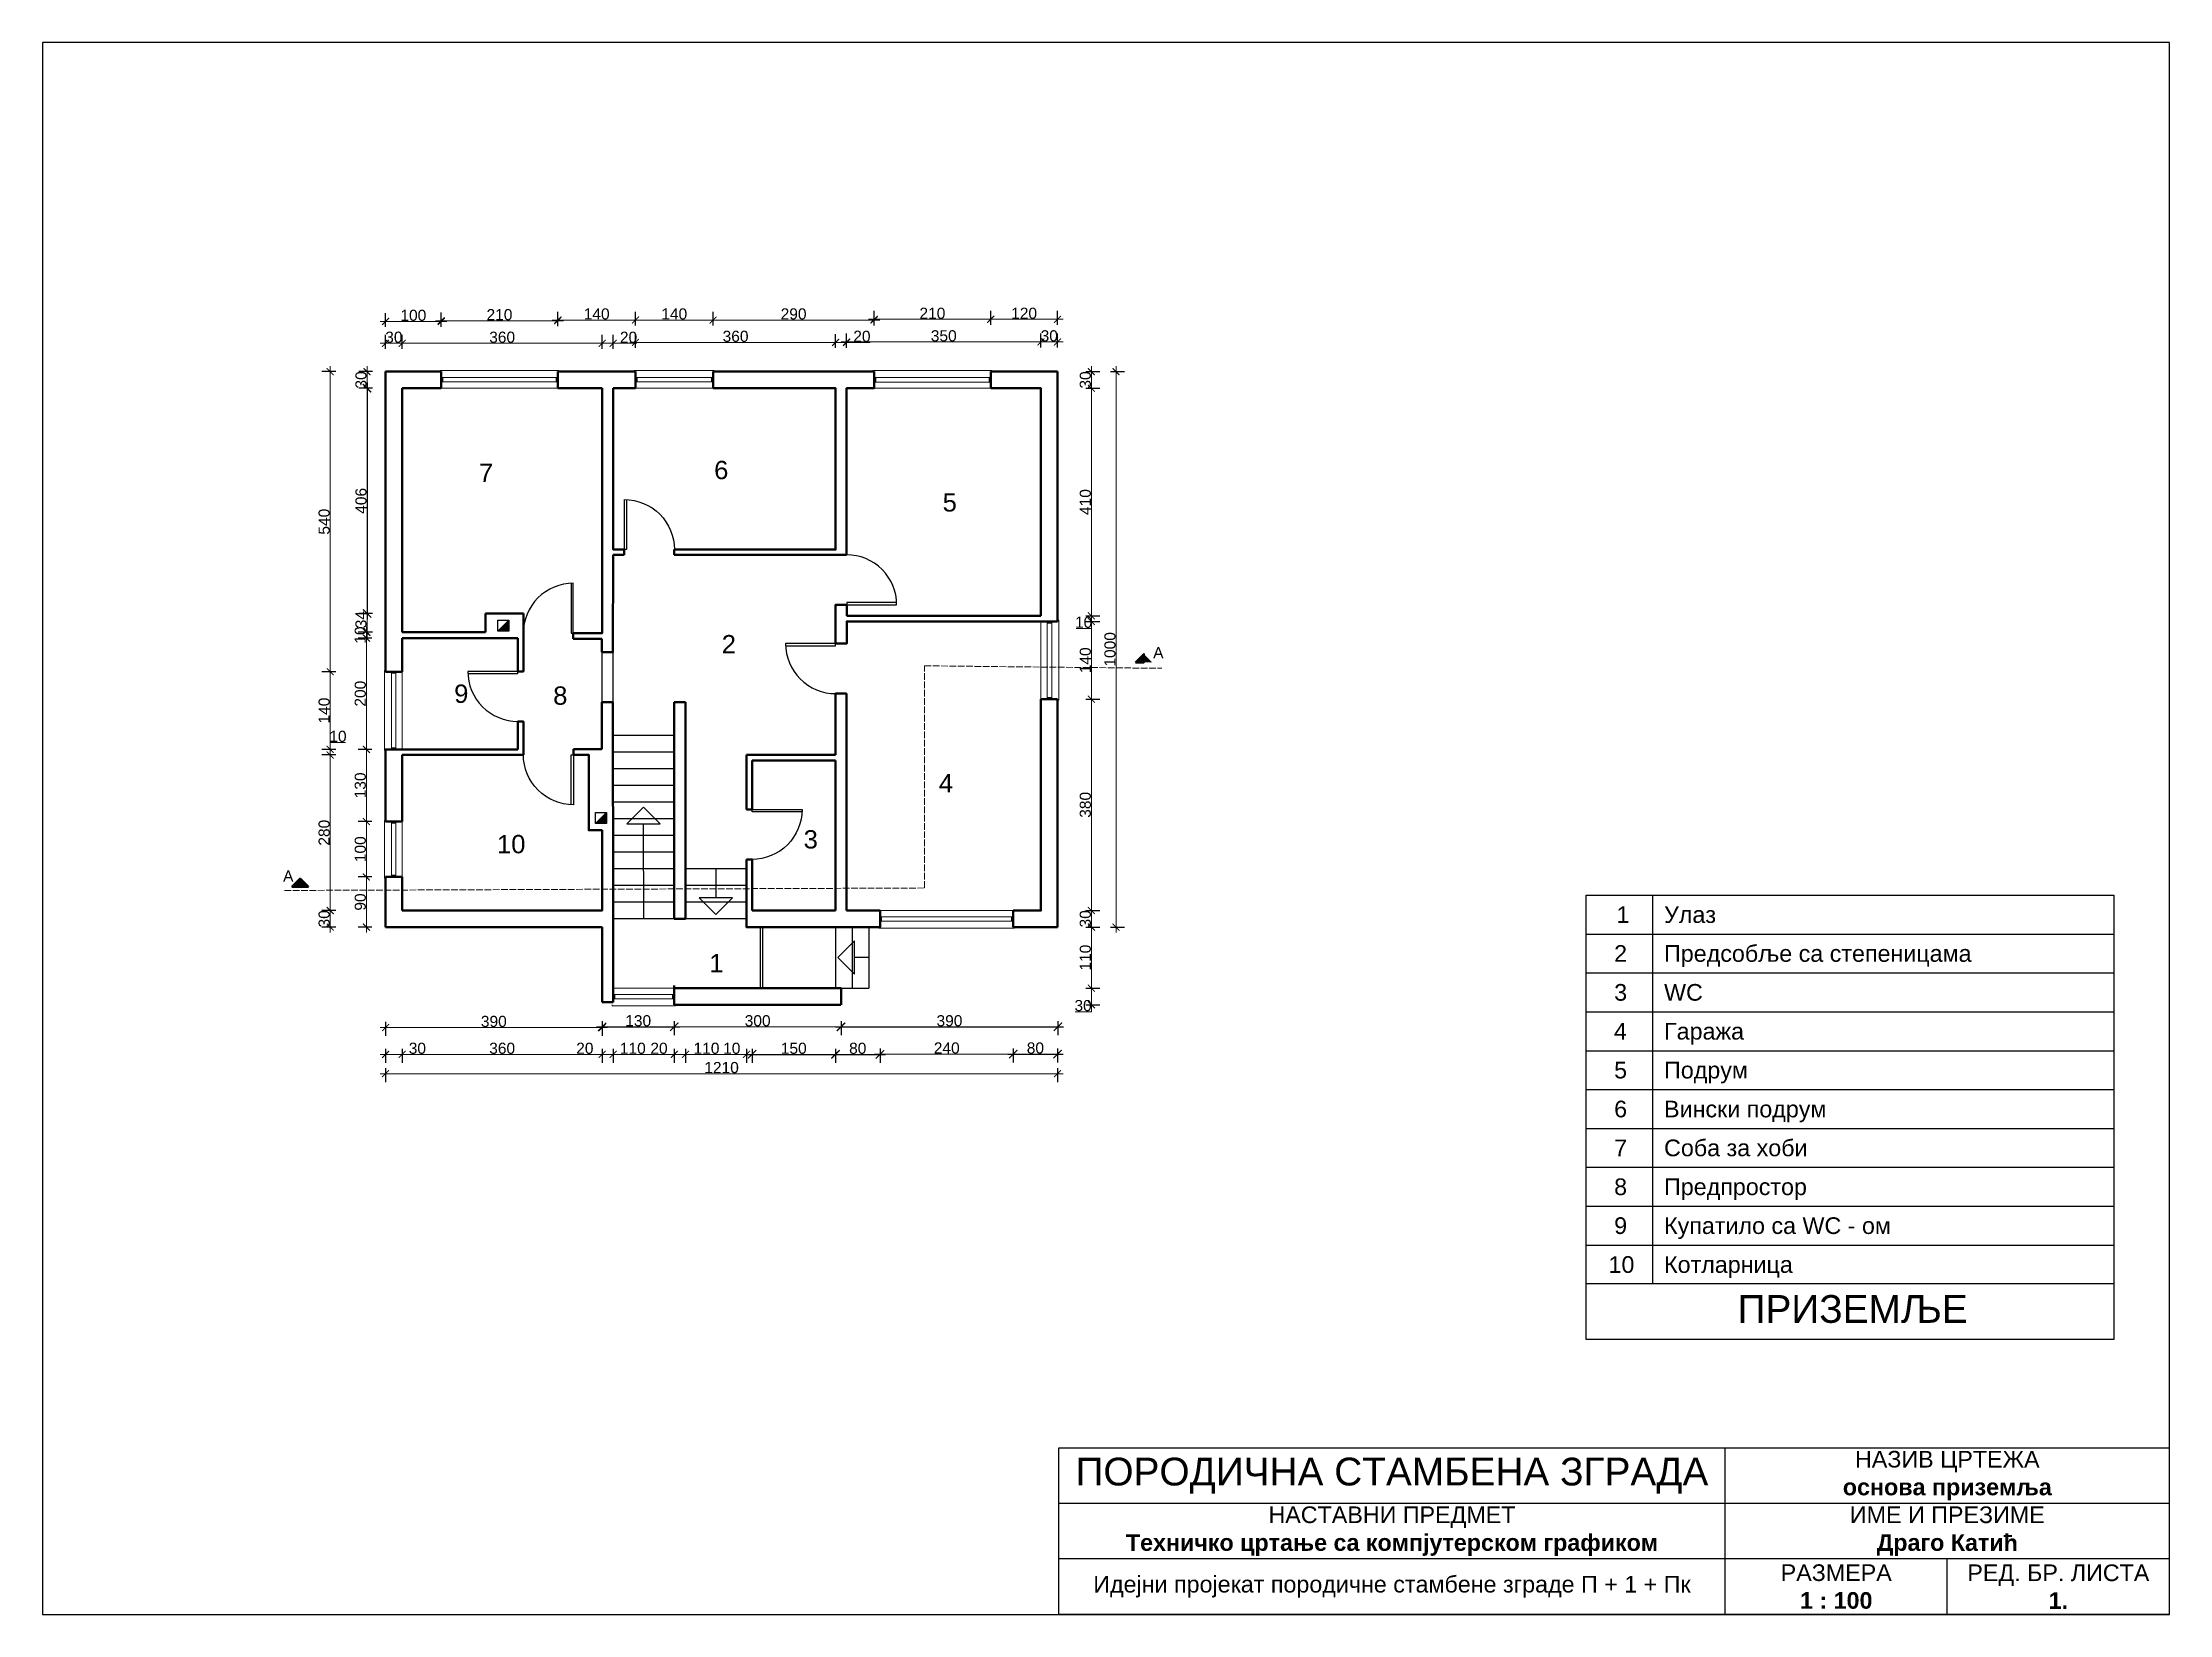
# Model space of a CAD drawing. Header units: centimetres. Extents: x -479 to 3351, y -1141 to 1689.
import ezdxf

# ---------------------------------------------------------------- set-up
doc = ezdxf.new("R2010")
doc.units = ezdxf.units.CM
doc.linetypes.add('ACAD_ISO02W100', pattern=[15, 12, -3])
for name, color, linetype, lineweight in [('Dimenzionisanje', 251, 'Continuous', 20), ('Dimenzionisanje @ 1', 251, 'Continuous', 20), ('Isprekidana', 251, 'ACAD_ISO02W100', 20), ('Konture', 250, 'Continuous', 50), ('Konture @ 1', 250, 'Continuous', 50), ('Prozori', 6, 'Continuous', 5), ('Sastavnica', 250, 'Continuous', 30), ('Sastavnica @ 1', 250, 'Continuous', 30), ('Zidovi', 4, 'Continuous', 50)]:
    doc.layers.add(name, color=color, linetype=linetype, lineweight=lineweight)
for name, color, linetype in [('Dimnjaci', 251, 'Continuous'), ('Pomocne', 2, 'Continuous'), ('Stepenice', 8, 'Continuous'), ('Vrata', 1, 'Continuous')]:
    doc.layers.add(name, color=color, linetype=linetype)
doc.styles.get("Standard").update_dxf_attribs({"font": 'arial_2.ttf'})
doc.styles.add('teskt_stil', font='arial_2.ttf', dxfattribs={"height": 3})
doc.dimstyles.new('Dimenzionisanje', dxfattribs={"dimtxt": 20, "dimasz": 12.5, "dimexe": 1.25, "dimexo": 0.625, "dimtad": 1, "dimtoh": 1, "dimdec": 0, "dimtxsty": 'Standard', "dimblk": 'ARCHTICK', "dimcen": 2.5, "dimclrd": 5, "dimclre": 5, "dimclrt": 5, "dimadec": 0, "dimazin": 0, "dimtfac": 1, "dimtdec": 0, "dimtmove": 0, "dimatfit": 3, "dimldrblk": 'ARCHTICK', "dimfxl": 0, "dimlwd": 20, "dimarcsym": 0})
doc.dimstyles.new('dimezionisanje_kucica_za_ptice', dxfattribs={"dimtxt": 20, "dimasz": 15, "dimexe": 1.25, "dimexo": 10.63, "dimtad": 1, "dimtoh": 1, "dimdec": 0, "dimtxsty": 'Standard', "dimblk": 'ARCHTICK', "dimcen": 2.5, "dimclrd": 5, "dimclre": 5, "dimclrt": 5, "dimadec": 0, "dimazin": 0, "dimtfac": 1, "dimtdec": 0, "dimtmove": 0, "dimatfit": 3, "dimldrblk": 'ARCHTICK', "dimfxl": 0, "dimarcsym": 0})

msp = doc.modelspace()

# ---------------------------------------------------------------- texts
at = {"layer": 'Dimenzionisanje @ 1', "color": 250, "char_height": 33, "attachment_point": 1, "style": 'teskt_stil'}
for s, width, insert in [('7', 54.871, (307.2, 930.6)), ('5', 1.715, (1142.3, 877.5)), ('2', 10.288, (744.5, 622.2)), ('9', 10.288, (262.7, 533.1)), ('8', 20.577, (441, 529.7)), ('3', 18.862, (892, 270.9)), ('10', 22.292, (339.8, 262.3)), ('1', 15.433, (722.2, 48.1))]:
    msp.add_mtext_dynamic_manual_height_columns(s, width=width, gutter_width=165, heights=[0], dxfattribs=dict(at, insert=insert))
for s, insert in [('6', (730.8, 935.8)), ('4', (1135.5, 372))]:
    msp.add_mtext(s, dxfattribs=dict(at, insert=insert))
at = {"layer": 'Konture @ 1', "color": 250, "char_height": 20, "attachment_point": 1, "style": 'teskt_stil'}
for width, insert in [(15.96, (1521.4, 600.5)), (15.748, (-45.4, 198.4))]:
    msp.add_mtext_dynamic_manual_height_columns('A', width=width, gutter_width=15, heights=[0], dxfattribs=dict(at, insert=insert))

# ---------------------------------------------------------------- blocks, each defined once
blk = doc.blocks.new('Vrata_block')
blk.add_lwpolyline([(-8.4, 4.1), (-8.4, 94.1), (-4.4, 94.1), (-4.4, 4.1, -0.414214), (-94.4, 94.1)], format="xyb")
blk = doc.blocks.new('Dimnjak_block')
at = {"layer": 'Dimnjaci'}
blk.add_hatch(color=251, dxfattribs=at).paths.add_polyline_path([(20, 0), (0, 0), (20, 20)])
for p, q in [((0, 20), (20, 20)), ((0, 0), (0, 20))]:
    blk.add_line(p, q, dxfattribs=at)
blk.add_lwpolyline([(20, 0), (0, 0), (20, 20)], close=True, dxfattribs=at)
blk = doc.blocks.new('_ArchTick')
at = {"color": 0, "linetype": 'ByBlock', "const_width": 0.15}
blk.add_lwpolyline([(-0.5, -0.5), (0.5, 0.5)], dxfattribs=at)
blk = doc.blocks.new('*D29')
at = {"layer": 'Defpoints', "color": 0, "transparency": 16777216}
for p in [(169, 126.2), (39.5, 96.4), (169, 96.4)]:
    blk.add_point(p, dxfattribs=at)
at = {"layer": 'Dimenzionisanje', "color": 5, "lineweight": -2, "transparency": 16777216}
for p, q in [((49.5, 126.2), (24.5, 126.2)), ((49.5, 96.4), (24.5, 96.4))]:
    blk.add_line(p, q, dxfattribs=at)
at = {"layer": 'Dimenzionisanje', "color": 5, "linetype": 'Continuous', "lineweight": 20, "transparency": 16777216}
blk.add_line((39.5, 136.2), (39.5, 86.4), dxfattribs=at)
at = {"layer": 'Dimenzionisanje', "color": 5, "lineweight": 20, "transparency": 16777216, "xscale": 12.5, "yscale": 12.5, "zscale": 12.5}
for p, rotation in [((39.5, 126.2), 90), ((39.5, 96.4), 270)]:
    blk.add_blockref('_ArchTick', p, dxfattribs=dict(at, rotation=rotation))
at = {"layer": 'Dimenzionisanje', "color": 5, "transparency": 16777216, "insert": (28.6, 111.3), "char_height": 20, "attachment_point": 5, "rotation": 90}
blk.add_mtext('30', dxfattribs=at)
blk = doc.blocks.new('*D30')
at = {"layer": 'Defpoints', "color": 0, "transparency": 16777216}
for p in [(104.6, 186.6), (169, 186.6), (169, 96.4)]:
    blk.add_point(p, dxfattribs=at)
at = {"layer": 'Dimenzionisanje', "color": 5, "linetype": 'Continuous', "lineweight": 20, "transparency": 16777216}
blk.add_line((104.6, 86.4), (104.6, 196.6), dxfattribs=at)
at = {"layer": 'Dimenzionisanje', "color": 5, "lineweight": -2, "transparency": 16777216}
for p, q in [((114.6, 186.6), (89.6, 186.6)), ((114.6, 96.4), (89.6, 96.4))]:
    blk.add_line(p, q, dxfattribs=at)
at = {"layer": 'Dimenzionisanje', "color": 5, "lineweight": 20, "transparency": 16777216, "xscale": 12.5, "yscale": 12.5, "zscale": 12.5}
for p, rotation in [((104.6, 186.6), 90), ((104.6, 96.4), 270)]:
    blk.add_blockref('_ArchTick', p, dxfattribs=dict(at, rotation=rotation))
at = {"layer": 'Dimenzionisanje', "color": 5, "transparency": 16777216, "insert": (93.7, 141.5), "char_height": 20, "attachment_point": 5, "rotation": 90}
blk.add_mtext('90', dxfattribs=at)
blk = doc.blocks.new('*D31')
at = {"layer": 'Defpoints', "color": 0, "transparency": 16777216}
for p in [(104.6, 286.6), (169, 286.6), (169, 186.6)]:
    blk.add_point(p, dxfattribs=at)
at = {"layer": 'Dimenzionisanje', "color": 5, "lineweight": -2, "transparency": 16777216}
for p, q in [((114.6, 286.6), (89.6, 286.6)), ((114.6, 186.6), (89.6, 186.6))]:
    blk.add_line(p, q, dxfattribs=at)
at = {"layer": 'Dimenzionisanje', "color": 5, "linetype": 'Continuous', "lineweight": 20, "transparency": 16777216}
blk.add_line((104.6, 176.6), (104.6, 296.6), dxfattribs=at)
at = {"layer": 'Dimenzionisanje', "color": 5, "lineweight": 20, "transparency": 16777216, "xscale": 12.5, "yscale": 12.5, "zscale": 12.5}
for p, rotation in [((104.6, 286.6), 90), ((104.6, 186.6), 270)]:
    blk.add_blockref('_ArchTick', p, dxfattribs=dict(at, rotation=rotation))
at = {"layer": 'Dimenzionisanje', "color": 5, "transparency": 16777216, "insert": (93.7, 236.6), "char_height": 20, "attachment_point": 5, "rotation": 90}
blk.add_mtext('100', dxfattribs=at)
blk = doc.blocks.new('Prozor_100_block')
at = {"layer": 'Prozori'}
for points in [[(726.6, 465.7), (724.6, 465.7), (724.6, 361.7), (724.6, 361.7)], [(737.2, 463.8), (737.2, 363.8)], [(745.3, 463.8), (745.3, 363.8)], [(756.6, 463.8), (756.6, 363.8)], [(724.6, 361.7), (726.6, 361.7)]]:
    blk.add_lwpolyline(points, dxfattribs=at)
at = {"layer": 'Zidovi', "color": 6}
for p, q in [((737.2, 462.1), (745.3, 462.1)), ((737.2, 365.6), (745.3, 365.6))]:
    blk.add_line(p, q, dxfattribs=at)
blk = doc.blocks.new('*D32')
at = {"layer": 'Defpoints', "color": 0, "transparency": 16777216}
for p in [(39.5, 416.4), (169, 416.4), (169, 406.3)]:
    blk.add_point(p, dxfattribs=at)
at = {"layer": 'Dimenzionisanje', "color": 5, "linetype": 'Continuous', "lineweight": 20, "transparency": 16777216}
for p, q in [((39.5, 416.4), (39.5, 428.9)), ((39.5, 428.9), (66.8, 428.9)), ((39.5, 396.3), (39.5, 416.4))]:
    blk.add_line(p, q, dxfattribs=at)
at = {"layer": 'Dimenzionisanje', "color": 5, "lineweight": -2, "transparency": 16777216}
for p, q in [((49.5, 416.4), (24.5, 416.4)), ((49.5, 406.3), (24.5, 406.3))]:
    blk.add_line(p, q, dxfattribs=at)
at = {"layer": 'Dimenzionisanje', "color": 5, "lineweight": 20, "transparency": 16777216, "xscale": 12.5, "yscale": 12.5, "zscale": 12.5}
for p, rotation in [((39.5, 416.4), 90), ((39.5, 406.3), 270)]:
    blk.add_blockref('_ArchTick', p, dxfattribs=dict(at, rotation=rotation))
at = {"layer": 'Dimenzionisanje', "color": 5, "transparency": 16777216, "insert": (53.4, 439.7), "char_height": 20, "attachment_point": 5}
blk.add_mtext('10', dxfattribs=at)
blk = doc.blocks.new('*D33')
at = {"layer": 'Defpoints', "color": 0, "transparency": 16777216}
for p in [(189.6, 406.3), (39.5, 126.2), (189.6, 126.2)]:
    blk.add_point(p, dxfattribs=at)
at = {"layer": 'Dimenzionisanje', "color": 5, "lineweight": -2, "transparency": 16777216}
for p, q in [((49.5, 406.3), (24.5, 406.3)), ((49.5, 126.2), (24.5, 126.2))]:
    blk.add_line(p, q, dxfattribs=at)
at = {"layer": 'Dimenzionisanje', "color": 5, "linetype": 'Continuous', "lineweight": 20, "transparency": 16777216}
blk.add_line((39.5, 416.3), (39.5, 116.2), dxfattribs=at)
at = {"layer": 'Dimenzionisanje', "color": 5, "lineweight": 20, "transparency": 16777216, "xscale": 12.5, "yscale": 12.5, "zscale": 12.5}
for p, rotation in [((39.5, 406.3), 90), ((39.5, 126.2), 270)]:
    blk.add_blockref('_ArchTick', p, dxfattribs=dict(at, rotation=rotation))
at = {"layer": 'Dimenzionisanje', "color": 5, "transparency": 16777216, "insert": (28.6, 266.3), "char_height": 20, "attachment_point": 5, "rotation": 90}
blk.add_mtext('280', dxfattribs=at)
blk = doc.blocks.new('*D34')
at = {"layer": 'Defpoints', "color": 0, "transparency": 16777216}
for p in [(220.6, 416.4), (104.6, 286.6), (149.6, 286.6)]:
    blk.add_point(p, dxfattribs=at)
at = {"layer": 'Dimenzionisanje', "color": 5, "linetype": 'Continuous', "lineweight": 20, "transparency": 16777216}
blk.add_line((104.6, 426.4), (104.6, 276.6), dxfattribs=at)
at = {"layer": 'Dimenzionisanje', "color": 5, "lineweight": -2, "transparency": 16777216}
for p, q in [((114.6, 416.4), (89.6, 416.4)), ((114.6, 286.6), (89.6, 286.6))]:
    blk.add_line(p, q, dxfattribs=at)
at = {"layer": 'Dimenzionisanje', "color": 5, "lineweight": 20, "transparency": 16777216, "xscale": 12.5, "yscale": 12.5, "zscale": 12.5}
for p, rotation in [((104.6, 416.4), 90), ((104.6, 286.6), 270)]:
    blk.add_blockref('_ArchTick', p, dxfattribs=dict(at, rotation=rotation))
at = {"layer": 'Dimenzionisanje', "color": 5, "transparency": 16777216, "insert": (93.7, 351.5), "char_height": 20, "attachment_point": 5, "rotation": 90}
blk.add_mtext('130', dxfattribs=at)
blk = doc.blocks.new('Prozor_140_block')
at = {"layer": 'Prozori'}
for p, q in [((726.6, 505.7), (724.6, 505.7)), ((724.6, 505.7), (724.6, 361.7)), ((724.6, 361.7), (726.6, 361.7)), ((724.6, 361.7), (724.6, 361.7))]:
    blk.add_line(p, q, dxfattribs=at)
for points in [[(737.2, 503.8), (737.2, 363.8)], [(745.3, 503.8), (745.3, 363.8)], [(756.6, 503.8), (756.6, 363.8)]]:
    blk.add_lwpolyline(points, dxfattribs=at)
at = {"layer": 'Zidovi', "color": 6}
for p, q in [((737.2, 502.1), (745.3, 502.1)), ((737.2, 365.6), (745.3, 365.6))]:
    blk.add_line(p, q, dxfattribs=at)
blk = doc.blocks.new('*D35')
at = {"layer": 'Defpoints', "color": 0, "transparency": 16777216}
for p in [(232.7, 616.8), (104.6, 416.4), (232.7, 416.4)]:
    blk.add_point(p, dxfattribs=at)
at = {"layer": 'Dimenzionisanje', "color": 5, "lineweight": -2, "transparency": 16777216}
for p, q in [((114.6, 616.8), (89.6, 616.8)), ((114.6, 416.4), (89.6, 416.4))]:
    blk.add_line(p, q, dxfattribs=at)
at = {"layer": 'Dimenzionisanje', "color": 5, "linetype": 'Continuous', "lineweight": 20, "transparency": 16777216}
blk.add_line((104.6, 626.8), (104.6, 406.4), dxfattribs=at)
at = {"layer": 'Dimenzionisanje', "color": 5, "lineweight": 20, "transparency": 16777216, "xscale": 12.5, "yscale": 12.5, "zscale": 12.5}
for p, rotation in [((104.6, 616.8), 90), ((104.6, 416.4), 270)]:
    blk.add_blockref('_ArchTick', p, dxfattribs=dict(at, rotation=rotation))
at = {"layer": 'Dimenzionisanje', "color": 5, "transparency": 16777216, "insert": (93.7, 516.6), "char_height": 20, "attachment_point": 5, "rotation": 90}
blk.add_mtext('200', dxfattribs=at)
blk = doc.blocks.new('*D36')
at = {"layer": 'Defpoints', "color": 0, "transparency": 16777216}
for p in [(139.2, 556.1), (39.5, 416.4), (139.2, 416.4)]:
    blk.add_point(p, dxfattribs=at)
at = {"layer": 'Dimenzionisanje', "color": 5, "lineweight": -2, "transparency": 16777216}
for p, q in [((49.5, 556.1), (24.5, 556.1)), ((49.5, 416.4), (24.5, 416.4))]:
    blk.add_line(p, q, dxfattribs=at)
at = {"layer": 'Dimenzionisanje', "color": 5, "linetype": 'Continuous', "lineweight": 20, "transparency": 16777216}
blk.add_line((39.5, 566.1), (39.5, 406.4), dxfattribs=at)
at = {"layer": 'Dimenzionisanje', "color": 5, "lineweight": 20, "transparency": 16777216, "xscale": 12.5, "yscale": 12.5, "zscale": 12.5}
for p, rotation in [((39.5, 556.1), 90), ((39.5, 416.4), 270)]:
    blk.add_blockref('_ArchTick', p, dxfattribs=dict(at, rotation=rotation))
at = {"layer": 'Dimenzionisanje', "color": 5, "transparency": 16777216, "insert": (28.6, 486.2), "char_height": 20, "attachment_point": 5, "rotation": 90}
blk.add_mtext('140', dxfattribs=at)
blk = doc.blocks.new('*D37')
at = {"layer": 'Defpoints', "color": 0, "transparency": 16777216}
for p in [(104.6, 627.3), (202, 627.3), (202, 616.8)]:
    blk.add_point(p, dxfattribs=at)
at = {"layer": 'Dimenzionisanje', "color": 5, "lineweight": -2, "transparency": 16777216}
for p, q in [((114.6, 627.3), (89.6, 627.3)), ((114.6, 616.8), (89.6, 616.8))]:
    blk.add_line(p, q, dxfattribs=at)
at = {"layer": 'Dimenzionisanje', "color": 5, "linetype": 'Continuous', "lineweight": 20, "transparency": 16777216}
blk.add_line((104.6, 606.8), (104.6, 637.3), dxfattribs=at)
at = {"layer": 'Dimenzionisanje', "color": 5, "lineweight": 20, "transparency": 16777216, "xscale": 12.5, "yscale": 12.5, "zscale": 12.5}
for p, rotation in [((104.6, 627.3), 90), ((104.6, 616.8), 270)]:
    blk.add_blockref('_ArchTick', p, dxfattribs=dict(at, rotation=rotation))
at = {"layer": 'Dimenzionisanje', "color": 5, "transparency": 16777216, "insert": (93.7, 622.1), "char_height": 20, "attachment_point": 5, "rotation": 90}
blk.add_mtext('10', dxfattribs=at)
blk = doc.blocks.new('*D38')
at = {"layer": 'Defpoints', "color": 0, "transparency": 16777216}
for p in [(319.2, 661), (105.8, 627.3), (319.2, 627.3)]:
    blk.add_point(p, dxfattribs=at)
at = {"layer": 'Dimenzionisanje', "color": 5, "lineweight": -2, "transparency": 16777216}
for p, q in [((115.8, 661), (90.8, 661)), ((115.8, 627.3), (90.8, 627.3))]:
    blk.add_line(p, q, dxfattribs=at)
at = {"layer": 'Dimenzionisanje', "color": 5, "linetype": 'Continuous', "lineweight": 20, "transparency": 16777216}
blk.add_line((105.8, 671), (105.8, 617.3), dxfattribs=at)
at = {"layer": 'Dimenzionisanje', "color": 5, "lineweight": 20, "transparency": 16777216, "xscale": 12.5, "yscale": 12.5, "zscale": 12.5}
for p, rotation in [((105.8, 661), 90), ((105.8, 627.3), 270)]:
    blk.add_blockref('_ArchTick', p, dxfattribs=dict(at, rotation=rotation))
at = {"layer": 'Dimenzionisanje', "color": 5, "transparency": 16777216, "insert": (95, 649.9), "char_height": 20, "attachment_point": 5, "rotation": 90}
blk.add_mtext('34', dxfattribs=at)
blk = doc.blocks.new('*D39')
at = {"layer": 'Defpoints', "color": 0, "transparency": 16777216}
for p in [(39.5, 1096.4), (76.7, 1096.4), (139.2, 556.1)]:
    blk.add_point(p, dxfattribs=at)
at = {"layer": 'Dimenzionisanje', "color": 5, "lineweight": -2, "transparency": 16777216}
for p, q in [((49.5, 1096.4), (24.5, 1096.4)), ((49.5, 556.1), (24.5, 556.1))]:
    blk.add_line(p, q, dxfattribs=at)
at = {"layer": 'Dimenzionisanje', "color": 5, "linetype": 'Continuous', "lineweight": 20, "transparency": 16777216}
blk.add_line((39.5, 546.1), (39.5, 1106.4), dxfattribs=at)
at = {"layer": 'Dimenzionisanje', "color": 5, "lineweight": 20, "transparency": 16777216, "xscale": 12.5, "yscale": 12.5, "zscale": 12.5}
for p, rotation in [((39.5, 1096.4), 90), ((39.5, 556.1), 270)]:
    blk.add_blockref('_ArchTick', p, dxfattribs=dict(at, rotation=rotation))
at = {"layer": 'Dimenzionisanje', "color": 5, "transparency": 16777216, "insert": (28.6, 826.3), "char_height": 20, "attachment_point": 5, "rotation": 90}
blk.add_mtext('540', dxfattribs=at)
blk = doc.blocks.new('*D40')
at = {"layer": 'Defpoints', "color": 0, "transparency": 16777216}
for p in [(105.8, 1096.4), (169, 1096.4), (169, 1066.6)]:
    blk.add_point(p, dxfattribs=at)
at = {"layer": 'Dimenzionisanje', "color": 5, "lineweight": -2, "transparency": 16777216}
for p, q in [((115.8, 1096.4), (90.8, 1096.4)), ((115.8, 1066.6), (90.8, 1066.6))]:
    blk.add_line(p, q, dxfattribs=at)
at = {"layer": 'Dimenzionisanje', "color": 5, "linetype": 'Continuous', "lineweight": 20, "transparency": 16777216}
blk.add_line((105.8, 1056.6), (105.8, 1106.4), dxfattribs=at)
at = {"layer": 'Dimenzionisanje', "color": 5, "lineweight": 20, "transparency": 16777216, "xscale": 12.5, "yscale": 12.5, "zscale": 12.5}
for p, rotation in [((105.8, 1096.4), 90), ((105.8, 1066.6), 270)]:
    blk.add_blockref('_ArchTick', p, dxfattribs=dict(at, rotation=rotation))
at = {"layer": 'Dimenzionisanje', "color": 5, "transparency": 16777216, "insert": (95, 1081.5), "char_height": 20, "attachment_point": 5, "rotation": 90}
blk.add_mtext('30', dxfattribs=at)
blk = doc.blocks.new('*D41')
at = {"layer": 'Defpoints', "color": 0, "transparency": 16777216}
for p in [(139.2, 1147.4), (139.2, 1038.4), (169, 1038.4)]:
    blk.add_point(p, dxfattribs=at)
at = {"layer": 'Dimenzionisanje', "color": 5, "lineweight": -2, "transparency": 16777216}
for p, q in [((139.2, 1137.4), (139.2, 1162.4)), ((169, 1137.4), (169, 1162.4))]:
    blk.add_line(p, q, dxfattribs=at)
at = {"layer": 'Dimenzionisanje', "color": 5, "linetype": 'Continuous', "lineweight": 20, "transparency": 16777216}
blk.add_line((179, 1147.4), (129.2, 1147.4), dxfattribs=at)
at = {"layer": 'Dimenzionisanje', "color": 5, "lineweight": 20, "transparency": 16777216, "xscale": 12.5, "yscale": 12.5, "zscale": 12.5, "rotation": 180}
blk.add_blockref('_ArchTick', (139.2, 1147.4), dxfattribs=at)
at = {"layer": 'Dimenzionisanje', "color": 5, "lineweight": 20, "transparency": 16777216, "xscale": 12.5, "yscale": 12.5, "zscale": 12.5}
blk.add_blockref('_ArchTick', (169, 1147.4), dxfattribs=at)
at = {"layer": 'Dimenzionisanje', "color": 5, "transparency": 16777216, "insert": (154.1, 1158.3), "char_height": 20, "attachment_point": 5}
blk.add_mtext('30', dxfattribs=at)
blk = doc.blocks.new('*D42')
at = {"layer": 'Defpoints', "color": 0, "transparency": 16777216}
for p in [(529.1, 1147.4), (169, 1038.4), (529.1, 1038.4)]:
    blk.add_point(p, dxfattribs=at)
at = {"layer": 'Dimenzionisanje', "color": 5, "lineweight": -2, "transparency": 16777216}
for p, q in [((169, 1137.4), (169, 1162.4)), ((529.1, 1137.4), (529.1, 1162.4))]:
    blk.add_line(p, q, dxfattribs=at)
at = {"layer": 'Dimenzionisanje', "color": 5, "linetype": 'Continuous', "lineweight": 20, "transparency": 16777216}
blk.add_line((159, 1147.4), (539.1, 1147.4), dxfattribs=at)
at = {"layer": 'Dimenzionisanje', "color": 5, "lineweight": 20, "transparency": 16777216, "xscale": 12.5, "yscale": 12.5, "zscale": 12.5, "rotation": 180}
blk.add_blockref('_ArchTick', (169, 1147.4), dxfattribs=at)
at = {"layer": 'Dimenzionisanje', "color": 5, "lineweight": 20, "transparency": 16777216, "xscale": 12.5, "yscale": 12.5, "zscale": 12.5}
blk.add_blockref('_ArchTick', (529.1, 1147.4), dxfattribs=at)
at = {"layer": 'Dimenzionisanje', "color": 5, "transparency": 16777216, "insert": (349.1, 1158.3), "char_height": 20, "attachment_point": 5}
blk.add_mtext('360', dxfattribs=at)
blk = doc.blocks.new('*D12')
at = {"layer": 'Defpoints', "color": 0, "transparency": 16777216}
for p in [(549.1, 1147.4), (529.1, 1038.4), (549.1, 1039.1)]:
    blk.add_point(p, dxfattribs=at)
at = {"layer": 'Dimenzionisanje', "color": 5, "lineweight": -2, "transparency": 16777216}
for p, q in [((529.1, 1137.4), (529.1, 1162.4)), ((549.1, 1137.4), (549.1, 1162.4))]:
    blk.add_line(p, q, dxfattribs=at)
at = {"layer": 'Dimenzionisanje', "color": 5, "linetype": 'Continuous', "lineweight": 20, "transparency": 16777216}
for p, q in [((519.1, 1147.4), (549.1, 1147.4)), ((549.1, 1147.4), (591.8, 1147.4))]:
    blk.add_line(p, q, dxfattribs=at)
at = {"layer": 'Dimenzionisanje', "color": 5, "lineweight": 20, "transparency": 16777216, "xscale": 12.5, "yscale": 12.5, "zscale": 12.5, "rotation": 180}
blk.add_blockref('_ArchTick', (529.1, 1147.4), dxfattribs=at)
at = {"layer": 'Dimenzionisanje', "color": 5, "lineweight": 20, "transparency": 16777216, "xscale": 12.5, "yscale": 12.5, "zscale": 12.5}
blk.add_blockref('_ArchTick', (549.1, 1147.4), dxfattribs=at)
at = {"layer": 'Dimenzionisanje', "color": 5, "transparency": 16777216, "insert": (576.7, 1158.2), "char_height": 20, "attachment_point": 5}
blk.add_mtext('20', dxfattribs=at)
blk = doc.blocks.new('*D43')
at = {"layer": 'Defpoints', "color": 0, "transparency": 16777216}
for p in [(1337, 1096.4), (1286.5, 1066.5), (1410.1, 1066.5)]:
    blk.add_point(p, dxfattribs=at)
at = {"layer": 'Dimenzionisanje', "color": 5, "lineweight": -2, "transparency": 16777216}
for p, q in [((1400.1, 1096.4), (1425.1, 1096.4)), ((1400.1, 1066.5), (1425.1, 1066.5))]:
    blk.add_line(p, q, dxfattribs=at)
at = {"layer": 'Dimenzionisanje', "color": 5, "linetype": 'Continuous', "lineweight": 20, "transparency": 16777216}
blk.add_line((1410.1, 1106.4), (1410.1, 1056.5), dxfattribs=at)
at = {"layer": 'Dimenzionisanje', "color": 5, "lineweight": 20, "transparency": 16777216, "xscale": 12.5, "yscale": 12.5, "zscale": 12.5}
for p, rotation in [((1410.1, 1096.4), 90), ((1410.1, 1066.5), 270)]:
    blk.add_blockref('_ArchTick', p, dxfattribs=dict(at, rotation=rotation))
at = {"layer": 'Dimenzionisanje', "color": 5, "transparency": 16777216, "insert": (1399.3, 1081.4), "char_height": 20, "attachment_point": 5, "rotation": 90}
blk.add_mtext('30', dxfattribs=at)
blk = doc.blocks.new('*D44')
at = {"layer": 'Defpoints', "color": 0, "transparency": 16777216}
for p in [(239.3, 1186.8), (239.3, 1081.5), (139.2, 981.3)]:
    blk.add_point(p, dxfattribs=at)
at = {"layer": 'Dimenzionisanje', "color": 5, "lineweight": -2, "transparency": 16777216}
for p, q in [((139.2, 1176.8), (139.2, 1201.8)), ((239.3, 1176.8), (239.3, 1201.8))]:
    blk.add_line(p, q, dxfattribs=at)
at = {"layer": 'Dimenzionisanje', "color": 5, "linetype": 'Continuous', "lineweight": 20, "transparency": 16777216}
blk.add_line((129.2, 1186.8), (249.3, 1186.8), dxfattribs=at)
at = {"layer": 'Dimenzionisanje', "color": 5, "lineweight": 20, "transparency": 16777216, "xscale": 12.5, "yscale": 12.5, "zscale": 12.5, "rotation": 180}
blk.add_blockref('_ArchTick', (139.2, 1186.8), dxfattribs=at)
at = {"layer": 'Dimenzionisanje', "color": 5, "lineweight": 20, "transparency": 16777216, "xscale": 12.5, "yscale": 12.5, "zscale": 12.5}
blk.add_blockref('_ArchTick', (239.3, 1186.8), dxfattribs=at)
at = {"layer": 'Dimenzionisanje', "color": 5, "transparency": 16777216, "insert": (189.2, 1197.7), "char_height": 20, "attachment_point": 5}
blk.add_mtext('100', dxfattribs=at)
blk = doc.blocks.new('*D45')
at = {"layer": 'Defpoints', "color": 0, "transparency": 16777216}
for p in [(449.4, 1188.1), (239.3, 1081.5), (449.4, 1081.5)]:
    blk.add_point(p, dxfattribs=at)
at = {"layer": 'Dimenzionisanje', "color": 5, "linetype": 'Continuous', "lineweight": 20, "transparency": 16777216}
blk.add_line((229.3, 1188.1), (459.4, 1188.1), dxfattribs=at)
at = {"layer": 'Dimenzionisanje', "color": 5, "lineweight": -2, "transparency": 16777216}
for p, q in [((239.3, 1178.1), (239.3, 1203.1)), ((449.4, 1178.1), (449.4, 1203.1))]:
    blk.add_line(p, q, dxfattribs=at)
at = {"layer": 'Dimenzionisanje', "color": 5, "lineweight": 20, "transparency": 16777216, "xscale": 12.5, "yscale": 12.5, "zscale": 12.5, "rotation": 180}
blk.add_blockref('_ArchTick', (239.3, 1188.1), dxfattribs=at)
at = {"layer": 'Dimenzionisanje', "color": 5, "lineweight": 20, "transparency": 16777216, "xscale": 12.5, "yscale": 12.5, "zscale": 12.5}
blk.add_blockref('_ArchTick', (449.4, 1188.1), dxfattribs=at)
at = {"layer": 'Dimenzionisanje', "color": 5, "transparency": 16777216, "insert": (344.3, 1198.9), "char_height": 20, "attachment_point": 5}
blk.add_mtext('210', dxfattribs=at)
blk = doc.blocks.new('Prozor_210_block')
at = {"layer": 'Prozori'}
for p in [(724.6, 575.7), (724.6, 361.7)]:
    blk.add_line(p, (724.6, 361.7), dxfattribs=at)
for points in [[(724.6, 575.7), (726.6, 575.7)], [(737.2, 573.8), (737.2, 363.8)], [(745.3, 573.8), (745.3, 363.8)], [(756.6, 573.8), (756.6, 363.8)], [(724.6, 361.7), (726.6, 361.7)]]:
    blk.add_lwpolyline(points, dxfattribs=at)
at = {"layer": 'Zidovi', "color": 6}
for p, q in [((737.2, 572.1), (745.3, 572.1)), ((737.2, 365.6), (745.3, 365.6))]:
    blk.add_line(p, q, dxfattribs=at)
blk = doc.blocks.new('*D46')
at = {"layer": 'Defpoints', "color": 0, "transparency": 16777216}
for p in [(589.2, 1189.3), (449.4, 1091.1), (589.2, 1091.1)]:
    blk.add_point(p, dxfattribs=at)
at = {"layer": 'Dimenzionisanje', "color": 5, "linetype": 'Continuous', "lineweight": 20, "transparency": 16777216}
blk.add_line((439.4, 1189.3), (599.2, 1189.3), dxfattribs=at)
at = {"layer": 'Dimenzionisanje', "color": 5, "lineweight": -2, "transparency": 16777216}
for p, q in [((449.4, 1179.3), (449.4, 1204.3)), ((589.2, 1179.3), (589.2, 1204.3))]:
    blk.add_line(p, q, dxfattribs=at)
at = {"layer": 'Dimenzionisanje', "color": 5, "lineweight": 20, "transparency": 16777216, "xscale": 12.5, "yscale": 12.5, "zscale": 12.5, "rotation": 180}
blk.add_blockref('_ArchTick', (449.4, 1189.3), dxfattribs=at)
at = {"layer": 'Dimenzionisanje', "color": 5, "lineweight": 20, "transparency": 16777216, "xscale": 12.5, "yscale": 12.5, "zscale": 12.5}
blk.add_blockref('_ArchTick', (589.2, 1189.3), dxfattribs=at)
at = {"layer": 'Dimenzionisanje', "color": 5, "transparency": 16777216, "insert": (519.3, 1200.2), "char_height": 20, "attachment_point": 5}
blk.add_mtext('140', dxfattribs=at)
blk = doc.blocks.new('*D13')
at = {"layer": 'Defpoints', "color": 0, "transparency": 16777216}
for p in [(728.9, 1189.3), (589.2, 1091.1), (728.9, 1091.1)]:
    blk.add_point(p, dxfattribs=at)
at = {"layer": 'Dimenzionisanje', "color": 5, "linetype": 'Continuous', "lineweight": 20, "transparency": 16777216}
blk.add_line((579.2, 1189.3), (738.9, 1189.3), dxfattribs=at)
at = {"layer": 'Dimenzionisanje', "color": 5, "lineweight": -2, "transparency": 16777216}
for p, q in [((589.2, 1179.3), (589.2, 1204.3)), ((728.9, 1179.3), (728.9, 1204.3))]:
    blk.add_line(p, q, dxfattribs=at)
at = {"layer": 'Dimenzionisanje', "color": 5, "lineweight": 20, "transparency": 16777216, "xscale": 12.5, "yscale": 12.5, "zscale": 12.5, "rotation": 180}
blk.add_blockref('_ArchTick', (589.2, 1189.3), dxfattribs=at)
at = {"layer": 'Dimenzionisanje', "color": 5, "lineweight": 20, "transparency": 16777216, "xscale": 12.5, "yscale": 12.5, "zscale": 12.5}
blk.add_blockref('_ArchTick', (728.9, 1189.3), dxfattribs=at)
at = {"layer": 'Dimenzionisanje', "color": 5, "transparency": 16777216, "insert": (659, 1200.2), "char_height": 20, "attachment_point": 5}
blk.add_mtext('140', dxfattribs=at)
blk = doc.blocks.new('*D14')
at = {"layer": 'Defpoints', "color": 0, "transparency": 16777216}
for p in [(949.6, 1149), (589.2, 1091.1), (949.6, 1051.3)]:
    blk.add_point(p, dxfattribs=at)
at = {"layer": 'Dimenzionisanje', "color": 5, "linetype": 'Continuous', "lineweight": 20, "transparency": 16777216}
blk.add_line((579.2, 1149), (959.6, 1149), dxfattribs=at)
at = {"layer": 'Dimenzionisanje', "color": 5, "lineweight": -2, "transparency": 16777216}
for p, q in [((589.2, 1139), (589.2, 1164)), ((949.6, 1139), (949.6, 1164))]:
    blk.add_line(p, q, dxfattribs=at)
at = {"layer": 'Dimenzionisanje', "color": 5, "lineweight": 20, "transparency": 16777216, "xscale": 12.5, "yscale": 12.5, "zscale": 12.5, "rotation": 180}
blk.add_blockref('_ArchTick', (589.2, 1149), dxfattribs=at)
at = {"layer": 'Dimenzionisanje', "color": 5, "lineweight": 20, "transparency": 16777216, "xscale": 12.5, "yscale": 12.5, "zscale": 12.5}
blk.add_blockref('_ArchTick', (949.6, 1149), dxfattribs=at)
at = {"layer": 'Dimenzionisanje', "color": 5, "transparency": 16777216, "insert": (769.4, 1159.9), "char_height": 20, "attachment_point": 5}
blk.add_mtext('360', dxfattribs=at)
blk = doc.blocks.new('*D15')
at = {"layer": 'Defpoints', "color": 0, "transparency": 16777216}
for p in [(1018.9, 1189.3), (728.9, 1091.1), (1018.9, 1091.1)]:
    blk.add_point(p, dxfattribs=at)
at = {"layer": 'Vrata', "color": 5, "linetype": 'Continuous', "lineweight": 20, "transparency": 16777216}
blk.add_line((718.9, 1189.3), (1028.9, 1189.3), dxfattribs=at)
at = {"layer": 'Vrata', "color": 5, "lineweight": -2, "transparency": 16777216}
for p, q in [((728.9, 1179.3), (728.9, 1204.3)), ((1018.9, 1179.3), (1018.9, 1204.3))]:
    blk.add_line(p, q, dxfattribs=at)
at = {"layer": 'Vrata', "color": 5, "lineweight": 20, "transparency": 16777216, "xscale": 12.5, "yscale": 12.5, "zscale": 12.5, "rotation": 180}
blk.add_blockref('_ArchTick', (728.9, 1189.3), dxfattribs=at)
at = {"layer": 'Vrata', "color": 5, "lineweight": 20, "transparency": 16777216, "xscale": 12.5, "yscale": 12.5, "zscale": 12.5}
blk.add_blockref('_ArchTick', (1018.9, 1189.3), dxfattribs=at)
at = {"layer": 'Vrata', "color": 5, "transparency": 16777216, "insert": (873.9, 1200.2), "char_height": 20, "attachment_point": 5}
blk.add_mtext('290', dxfattribs=at)
blk = doc.blocks.new('*D47')
at = {"layer": 'Defpoints', "color": 0, "transparency": 16777216}
for p in [(969.3, 1149), (949.6, 1051.3), (969.3, 1051.3)]:
    blk.add_point(p, dxfattribs=at)
at = {"layer": 'Dimenzionisanje', "color": 5, "linetype": 'Continuous', "lineweight": 20, "transparency": 16777216}
for p, q in [((939.6, 1149), (969.3, 1149)), ((969.3, 1149), (1012, 1149))]:
    blk.add_line(p, q, dxfattribs=at)
at = {"layer": 'Dimenzionisanje', "color": 5, "lineweight": -2, "transparency": 16777216}
for p, q in [((949.6, 1139), (949.6, 1164)), ((969.3, 1139), (969.3, 1164))]:
    blk.add_line(p, q, dxfattribs=at)
at = {"layer": 'Dimenzionisanje', "color": 5, "lineweight": 20, "transparency": 16777216, "xscale": 12.5, "yscale": 12.5, "zscale": 12.5, "rotation": 180}
blk.add_blockref('_ArchTick', (949.6, 1149), dxfattribs=at)
at = {"layer": 'Dimenzionisanje', "color": 5, "lineweight": 20, "transparency": 16777216, "xscale": 12.5, "yscale": 12.5, "zscale": 12.5}
blk.add_blockref('_ArchTick', (969.3, 1149), dxfattribs=at)
at = {"layer": 'Dimenzionisanje', "color": 5, "transparency": 16777216, "insert": (996.9, 1159.9), "char_height": 20, "attachment_point": 5}
blk.add_mtext('20', dxfattribs=at)
blk = doc.blocks.new('*D16')
at = {"layer": 'Defpoints', "color": 0, "transparency": 16777216}
for p in [(1319.3, 1149.9), (969.3, 1051.3), (1319.3, 1051.3)]:
    blk.add_point(p, dxfattribs=at)
at = {"layer": 'Dimenzionisanje', "color": 5, "linetype": 'Continuous', "lineweight": 20, "transparency": 16777216}
blk.add_line((959.3, 1149.9), (1329.3, 1149.9), dxfattribs=at)
at = {"layer": 'Dimenzionisanje', "color": 5, "lineweight": -2, "transparency": 16777216}
for p, q in [((969.3, 1139.9), (969.3, 1164.9)), ((1319.3, 1139.9), (1319.3, 1164.9))]:
    blk.add_line(p, q, dxfattribs=at)
at = {"layer": 'Dimenzionisanje', "color": 5, "lineweight": 20, "transparency": 16777216, "xscale": 12.5, "yscale": 12.5, "zscale": 12.5, "rotation": 180}
blk.add_blockref('_ArchTick', (969.3, 1149.9), dxfattribs=at)
at = {"layer": 'Dimenzionisanje', "color": 5, "lineweight": 20, "transparency": 16777216, "xscale": 12.5, "yscale": 12.5, "zscale": 12.5}
blk.add_blockref('_ArchTick', (1319.3, 1149.9), dxfattribs=at)
at = {"layer": 'Dimenzionisanje', "color": 5, "transparency": 16777216, "insert": (1144.3, 1160.8), "char_height": 20, "attachment_point": 5}
blk.add_mtext('350', dxfattribs=at)
blk = doc.blocks.new('*D48')
at = {"layer": 'Defpoints', "color": 0, "transparency": 16777216}
for p in [(1349.2, 1149.9), (1319.3, 1051.3), (1349.2, 488.2)]:
    blk.add_point(p, dxfattribs=at)
at = {"layer": 'Dimenzionisanje', "color": 5, "linetype": 'Continuous', "lineweight": 20, "transparency": 16777216}
blk.add_line((1309.3, 1149.9), (1359.2, 1149.9), dxfattribs=at)
at = {"layer": 'Dimenzionisanje', "color": 5, "lineweight": -2, "transparency": 16777216}
for p, q in [((1319.3, 1139.9), (1319.3, 1164.9)), ((1349.2, 1139.9), (1349.2, 1164.9))]:
    blk.add_line(p, q, dxfattribs=at)
at = {"layer": 'Dimenzionisanje', "color": 5, "lineweight": 20, "transparency": 16777216, "xscale": 12.5, "yscale": 12.5, "zscale": 12.5, "rotation": 180}
blk.add_blockref('_ArchTick', (1319.3, 1149.9), dxfattribs=at)
at = {"layer": 'Dimenzionisanje', "color": 5, "lineweight": 20, "transparency": 16777216, "xscale": 12.5, "yscale": 12.5, "zscale": 12.5}
blk.add_blockref('_ArchTick', (1349.2, 1149.9), dxfattribs=at)
at = {"layer": 'Dimenzionisanje', "color": 5, "transparency": 16777216, "insert": (1334.3, 1160.8), "char_height": 20, "attachment_point": 5}
blk.add_mtext('30', dxfattribs=at)
blk = doc.blocks.new('*D49')
at = {"layer": 'Defpoints', "color": 0, "transparency": 16777216}
for p in [(1228.9, 1190.6), (1018.9, 1096.4), (1228.9, 1096.4)]:
    blk.add_point(p, dxfattribs=at)
at = {"layer": 'Dimenzionisanje', "color": 5, "linetype": 'Continuous', "lineweight": 20, "transparency": 16777216}
blk.add_line((1008.9, 1190.6), (1238.9, 1190.6), dxfattribs=at)
at = {"layer": 'Dimenzionisanje', "color": 5, "lineweight": -2, "transparency": 16777216}
for p, q in [((1018.9, 1180.6), (1018.9, 1205.6)), ((1228.9, 1180.6), (1228.9, 1205.6))]:
    blk.add_line(p, q, dxfattribs=at)
at = {"layer": 'Dimenzionisanje', "color": 5, "lineweight": 20, "transparency": 16777216, "xscale": 12.5, "yscale": 12.5, "zscale": 12.5, "rotation": 180}
blk.add_blockref('_ArchTick', (1018.9, 1190.6), dxfattribs=at)
at = {"layer": 'Dimenzionisanje', "color": 5, "lineweight": 20, "transparency": 16777216, "xscale": 12.5, "yscale": 12.5, "zscale": 12.5}
blk.add_blockref('_ArchTick', (1228.9, 1190.6), dxfattribs=at)
at = {"layer": 'Dimenzionisanje', "color": 5, "transparency": 16777216, "insert": (1123.9, 1201.4), "char_height": 20, "attachment_point": 5}
blk.add_mtext('210', dxfattribs=at)
blk = doc.blocks.new('*D50')
at = {"layer": 'Defpoints', "color": 0, "transparency": 16777216}
for p in [(1349.2, 1190.6), (1228.9, 1096.4), (1349.2, 1096.4)]:
    blk.add_point(p, dxfattribs=at)
at = {"layer": 'Dimenzionisanje', "color": 5, "linetype": 'Continuous', "lineweight": 20, "transparency": 16777216}
blk.add_line((1218.9, 1190.6), (1359.2, 1190.6), dxfattribs=at)
at = {"layer": 'Dimenzionisanje', "color": 5, "lineweight": -2, "transparency": 16777216}
for p, q in [((1228.9, 1180.6), (1228.9, 1205.6)), ((1349.2, 1180.6), (1349.2, 1205.6))]:
    blk.add_line(p, q, dxfattribs=at)
at = {"layer": 'Dimenzionisanje', "color": 5, "lineweight": 20, "transparency": 16777216, "xscale": 12.5, "yscale": 12.5, "zscale": 12.5, "rotation": 180}
blk.add_blockref('_ArchTick', (1228.9, 1190.6), dxfattribs=at)
at = {"layer": 'Dimenzionisanje', "color": 5, "lineweight": 20, "transparency": 16777216, "xscale": 12.5, "yscale": 12.5, "zscale": 12.5}
blk.add_blockref('_ArchTick', (1349.2, 1190.6), dxfattribs=at)
at = {"layer": 'Dimenzionisanje', "color": 5, "transparency": 16777216, "insert": (1289, 1201.4), "char_height": 20, "attachment_point": 5}
blk.add_mtext('120', dxfattribs=at)
blk = doc.blocks.new('*D51')
at = {"layer": 'Defpoints', "color": 0, "transparency": 16777216}
for p in [(1335.1, 1066.5), (1296.8, 656.7), (1410.1, 656.7)]:
    blk.add_point(p, dxfattribs=at)
at = {"layer": 'Dimenzionisanje', "color": 5, "linetype": 'Continuous', "lineweight": 20, "transparency": 16777216}
blk.add_line((1410.1, 1076.5), (1410.1, 646.7), dxfattribs=at)
at = {"layer": 'Dimenzionisanje', "color": 5, "lineweight": -2, "transparency": 16777216}
for p, q in [((1400.1, 1066.5), (1425.1, 1066.5)), ((1400.1, 656.7), (1425.1, 656.7))]:
    blk.add_line(p, q, dxfattribs=at)
at = {"layer": 'Dimenzionisanje', "color": 5, "lineweight": 20, "transparency": 16777216, "xscale": 12.5, "yscale": 12.5, "zscale": 12.5}
for p, rotation in [((1410.1, 1066.5), 90), ((1410.1, 656.7), 270)]:
    blk.add_blockref('_ArchTick', p, dxfattribs=dict(at, rotation=rotation))
at = {"layer": 'Dimenzionisanje', "color": 5, "transparency": 16777216, "insert": (1399.3, 861.6), "char_height": 20, "attachment_point": 5, "rotation": 90}
blk.add_mtext('410', dxfattribs=at)
blk = doc.blocks.new('*D52')
at = {"layer": 'Defpoints', "color": 0, "transparency": 16777216}
for p in [(1297.4, 656.7), (1297.4, 646.7), (1410.1, 646.7)]:
    blk.add_point(p, dxfattribs=at)
at = {"layer": 'Dimenzionisanje', "color": 5, "lineweight": -2, "transparency": 16777216}
for p, q in [((1400.1, 656.7), (1425.1, 656.7)), ((1400.1, 646.7), (1425.1, 646.7))]:
    blk.add_line(p, q, dxfattribs=at)
at = {"layer": 'Dimenzionisanje', "color": 5, "linetype": 'Continuous', "lineweight": 20, "transparency": 16777216}
for p, q in [((1410.1, 666.7), (1410.1, 646.7)), ((1410.1, 634.2), (1382.8, 634.2)), ((1410.1, 646.7), (1410.1, 634.2))]:
    blk.add_line(p, q, dxfattribs=at)
at = {"layer": 'Dimenzionisanje', "color": 5, "lineweight": 20, "transparency": 16777216, "xscale": 12.5, "yscale": 12.5, "zscale": 12.5}
for p, rotation in [((1410.1, 656.7), 90), ((1410.1, 646.7), 270)]:
    blk.add_blockref('_ArchTick', p, dxfattribs=dict(at, rotation=rotation))
at = {"layer": 'Dimenzionisanje', "color": 5, "transparency": 16777216, "insert": (1396.2, 645.1), "char_height": 20, "attachment_point": 5}
blk.add_mtext('10', dxfattribs=at)
blk = doc.blocks.new('*D53')
at = {"layer": 'Defpoints', "color": 0, "transparency": 16777216}
for p in [(1298, 646.7), (1334.3, 506.7), (1410.1, 506.7)]:
    blk.add_point(p, dxfattribs=at)
at = {"layer": 'Dimenzionisanje', "color": 5, "linetype": 'Continuous', "lineweight": 20, "transparency": 16777216}
blk.add_line((1410.1, 656.7), (1410.1, 496.7), dxfattribs=at)
at = {"layer": 'Dimenzionisanje', "color": 5, "lineweight": -2, "transparency": 16777216}
for p, q in [((1400.1, 646.7), (1425.1, 646.7)), ((1400.1, 506.7), (1425.1, 506.7))]:
    blk.add_line(p, q, dxfattribs=at)
at = {"layer": 'Dimenzionisanje', "color": 5, "lineweight": 20, "transparency": 16777216, "xscale": 12.5, "yscale": 12.5, "zscale": 12.5}
for p, rotation in [((1410.1, 646.7), 90), ((1410.1, 506.7), 270)]:
    blk.add_blockref('_ArchTick', p, dxfattribs=dict(at, rotation=rotation))
at = {"layer": 'Dimenzionisanje', "color": 5, "transparency": 16777216, "insert": (1399.3, 576.7), "char_height": 20, "attachment_point": 5, "rotation": 90}
blk.add_mtext('140', dxfattribs=at)
blk = doc.blocks.new('*D17')
at = {"layer": 'Defpoints', "color": 0, "transparency": 16777216}
for p in [(1319.3, 506.7), (1349.2, 126.2), (1410.1, 126.2)]:
    blk.add_point(p, dxfattribs=at)
at = {"layer": 'Dimenzionisanje', "color": 5, "lineweight": -2, "transparency": 16777216}
for p, q in [((1400.1, 506.7), (1425.1, 506.7)), ((1400.1, 126.2), (1425.1, 126.2))]:
    blk.add_line(p, q, dxfattribs=at)
at = {"layer": 'Dimenzionisanje', "color": 5, "linetype": 'Continuous', "lineweight": 20, "transparency": 16777216}
blk.add_line((1410.1, 516.7), (1410.1, 116.2), dxfattribs=at)
at = {"layer": 'Dimenzionisanje', "color": 5, "lineweight": 20, "transparency": 16777216, "xscale": 12.5, "yscale": 12.5, "zscale": 12.5}
for p, rotation in [((1410.1, 506.7), 90), ((1410.1, 126.2), 270)]:
    blk.add_blockref('_ArchTick', p, dxfattribs=dict(at, rotation=rotation))
at = {"layer": 'Dimenzionisanje', "color": 5, "transparency": 16777216, "insert": (1399.3, 316.5), "char_height": 20, "attachment_point": 5, "rotation": 90}
blk.add_mtext('380', dxfattribs=at)
blk = doc.blocks.new('*D54')
at = {"layer": 'Defpoints', "color": 0, "transparency": 16777216}
for p in [(1289, 1096.4), (1289, 96.4), (1454.5, 96.4)]:
    blk.add_point(p, dxfattribs=at)
at = {"layer": 'Dimenzionisanje', "color": 5, "lineweight": -2, "transparency": 16777216}
for p, q in [((1444.5, 1096.4), (1469.5, 1096.4)), ((1444.5, 96.4), (1469.5, 96.4))]:
    blk.add_line(p, q, dxfattribs=at)
at = {"layer": 'Dimenzionisanje', "color": 5, "linetype": 'Continuous', "lineweight": 20, "transparency": 16777216}
blk.add_line((1454.5, 1106.4), (1454.5, 86.4), dxfattribs=at)
at = {"layer": 'Dimenzionisanje', "color": 5, "lineweight": 20, "transparency": 16777216, "xscale": 12.5, "yscale": 12.5, "zscale": 12.5}
for p, rotation in [((1454.5, 1096.4), 90), ((1454.5, 96.4), 270)]:
    blk.add_blockref('_ArchTick', p, dxfattribs=dict(at, rotation=rotation))
at = {"layer": 'Dimenzionisanje', "color": 5, "transparency": 16777216, "insert": (1443.7, 596.4), "char_height": 20, "attachment_point": 5, "rotation": 90}
blk.add_mtext('1000', dxfattribs=at)
blk = doc.blocks.new('*D55')
at = {"layer": 'Defpoints', "color": 0, "transparency": 16777216}
for p in [(169, 138.2), (139.2, 96.4), (169, -132.7)]:
    blk.add_point(p, dxfattribs=at)
at = {"layer": 'Stepenice', "color": 5, "linetype": 'Continuous', "lineweight": 20, "transparency": 16777216}
for p, q in [((129.2, -132.7), (169, -132.7)), ((169, -132.7), (211.3, -132.7))]:
    blk.add_line(p, q, dxfattribs=at)
at = {"layer": 'Stepenice', "color": 5, "lineweight": -2, "transparency": 16777216}
for p, q in [((139.2, -122.7), (139.2, -147.7)), ((169, -122.7), (169, -147.7))]:
    blk.add_line(p, q, dxfattribs=at)
at = {"layer": 'Stepenice', "color": 5, "lineweight": 20, "transparency": 16777216, "xscale": 12.5, "yscale": 12.5, "zscale": 12.5, "rotation": 180}
blk.add_blockref('_ArchTick', (139.2, -132.7), dxfattribs=at)
at = {"layer": 'Stepenice', "color": 5, "lineweight": 20, "transparency": 16777216, "xscale": 12.5, "yscale": 12.5, "zscale": 12.5}
blk.add_blockref('_ArchTick', (169, -132.7), dxfattribs=at)
at = {"layer": 'Stepenice', "color": 5, "transparency": 16777216, "insert": (196.4, -121.9), "char_height": 20, "attachment_point": 5}
blk.add_mtext('30', dxfattribs=at)
blk = doc.blocks.new('*D18')
at = {"layer": 'Defpoints', "color": 0, "transparency": 16777216}
for p in [(169, 137.6), (529.1, 8.8), (529.1, -132.7)]:
    blk.add_point(p, dxfattribs=at)
at = {"layer": 'Stepenice', "color": 5, "linetype": 'Continuous', "lineweight": 20, "transparency": 16777216}
blk.add_line((159, -132.7), (539.1, -132.7), dxfattribs=at)
at = {"layer": 'Stepenice', "color": 5, "lineweight": -2, "transparency": 16777216}
for p, q in [((169, -122.7), (169, -147.7)), ((529.1, -122.7), (529.1, -147.7))]:
    blk.add_line(p, q, dxfattribs=at)
at = {"layer": 'Stepenice', "color": 5, "lineweight": 20, "transparency": 16777216, "xscale": 12.5, "yscale": 12.5, "zscale": 12.5, "rotation": 180}
blk.add_blockref('_ArchTick', (169, -132.7), dxfattribs=at)
at = {"layer": 'Stepenice', "color": 5, "lineweight": 20, "transparency": 16777216, "xscale": 12.5, "yscale": 12.5, "zscale": 12.5}
blk.add_blockref('_ArchTick', (529.1, -132.7), dxfattribs=at)
at = {"layer": 'Stepenice', "color": 5, "transparency": 16777216, "insert": (349.1, -121.9), "char_height": 20, "attachment_point": 5}
blk.add_mtext('360', dxfattribs=at)
blk = doc.blocks.new('*D19')
at = {"layer": 'Defpoints', "color": 0, "transparency": 16777216}
for p in [(659.1, 131.4), (549.1, 111.4), (659.1, -132.7)]:
    blk.add_point(p, dxfattribs=at)
at = {"layer": 'Stepenice', "color": 5, "linetype": 'Continuous', "lineweight": 20, "transparency": 16777216}
blk.add_line((539.1, -132.7), (669.1, -132.7), dxfattribs=at)
at = {"layer": 'Stepenice', "color": 5, "lineweight": -2, "transparency": 16777216}
for p, q in [((549.1, -122.7), (549.1, -147.7)), ((659.1, -122.7), (659.1, -147.7))]:
    blk.add_line(p, q, dxfattribs=at)
at = {"layer": 'Stepenice', "color": 5, "lineweight": 20, "transparency": 16777216, "xscale": 12.5, "yscale": 12.5, "zscale": 12.5, "rotation": 180}
blk.add_blockref('_ArchTick', (549.1, -132.7), dxfattribs=at)
at = {"layer": 'Stepenice', "color": 5, "lineweight": 20, "transparency": 16777216, "xscale": 12.5, "yscale": 12.5, "zscale": 12.5}
blk.add_blockref('_ArchTick', (659.1, -132.7), dxfattribs=at)
at = {"layer": 'Stepenice', "color": 5, "transparency": 16777216, "insert": (584.4, -121.9), "char_height": 20, "attachment_point": 5}
blk.add_mtext('110', dxfattribs=at)
blk = doc.blocks.new('*D56')
at = {"layer": 'Defpoints', "color": 0, "transparency": 16777216}
for p in [(1029.8, 125.6), (1269.5, 125.6), (1269.5, -132.3)]:
    blk.add_point(p, dxfattribs=at)
at = {"layer": 'Stepenice', "color": 5, "linetype": 'Continuous', "lineweight": 20, "transparency": 16777216}
blk.add_line((1019.8, -132.3), (1279.5, -132.3), dxfattribs=at)
at = {"layer": 'Stepenice', "color": 5, "lineweight": -2, "transparency": 16777216}
for p, q in [((1029.8, -122.3), (1029.8, -147.3)), ((1269.5, -122.3), (1269.5, -147.3))]:
    blk.add_line(p, q, dxfattribs=at)
at = {"layer": 'Stepenice', "color": 5, "lineweight": 20, "transparency": 16777216, "xscale": 12.5, "yscale": 12.5, "zscale": 12.5, "rotation": 180}
blk.add_blockref('_ArchTick', (1029.8, -132.3), dxfattribs=at)
at = {"layer": 'Stepenice', "color": 5, "lineweight": 20, "transparency": 16777216, "xscale": 12.5, "yscale": 12.5, "zscale": 12.5}
blk.add_blockref('_ArchTick', (1269.5, -132.3), dxfattribs=at)
at = {"layer": 'Stepenice', "color": 5, "transparency": 16777216, "insert": (1149.7, -121.4), "char_height": 20, "attachment_point": 5}
blk.add_mtext('240', dxfattribs=at)
blk = doc.blocks.new('Prozor_110_block')
at = {"layer": 'Prozori'}
for p, q in [((726.6, 475.7), (724.6, 475.7)), ((724.6, 475.7), (724.6, 361.7)), ((724.6, 361.7), (724.6, 361.7))]:
    blk.add_line(p, q, dxfattribs=at)
for points in [[(737.2, 473.8), (737.2, 363.8)], [(745.3, 473.8), (745.3, 363.8)], [(756.6, 473.8), (756.6, 363.8)], [(724.6, 361.7), (726.6, 361.7)]]:
    blk.add_lwpolyline(points, dxfattribs=at)
at = {"layer": 'Zidovi', "color": 6}
for p, q in [((737.2, 472.1), (745.3, 472.1)), ((737.2, 365.6), (745.3, 365.6))]:
    blk.add_line(p, q, dxfattribs=at)
blk = doc.blocks.new('*D20')
at = {"layer": 'Defpoints', "color": 0, "transparency": 16777216}
for p in [(679.1, 111.4), (789.1, 110.1), (789.1, -132.7)]:
    blk.add_point(p, dxfattribs=at)
at = {"layer": 'Dimenzionisanje', "color": 5, "linetype": 'Continuous', "lineweight": 20, "transparency": 16777216}
blk.add_line((669.1, -132.7), (799.1, -132.7), dxfattribs=at)
at = {"layer": 'Dimenzionisanje', "color": 5, "lineweight": -2, "transparency": 16777216}
for p, q in [((679.1, -122.7), (679.1, -147.7)), ((789.1, -122.7), (789.1, -147.7))]:
    blk.add_line(p, q, dxfattribs=at)
at = {"layer": 'Dimenzionisanje', "color": 5, "lineweight": 20, "transparency": 16777216, "xscale": 12.5, "yscale": 12.5, "zscale": 12.5, "rotation": 180}
blk.add_blockref('_ArchTick', (679.1, -132.7), dxfattribs=at)
at = {"layer": 'Dimenzionisanje', "color": 5, "lineweight": 20, "transparency": 16777216, "xscale": 12.5, "yscale": 12.5, "zscale": 12.5}
blk.add_blockref('_ArchTick', (789.1, -132.7), dxfattribs=at)
at = {"layer": 'Dimenzionisanje', "color": 5, "transparency": 16777216, "insert": (717.1, -121.9), "char_height": 20, "attachment_point": 5}
blk.add_mtext('110', dxfattribs=at)
blk = doc.blocks.new('Strelica_block')
at = {"layer": 'Stepenice'}
blk.add_lwpolyline([(494.7, 172.7), (464.7, 202.7), (434.7, 172.7)], close=True, dxfattribs=at)
blk = doc.blocks.new('*D21')
at = {"layer": 'Defpoints', "color": 0, "transparency": 16777216}
for p in [(529.1, 8.2), (549.1, 8.2), (549.1, -132.7)]:
    blk.add_point(p, dxfattribs=at)
at = {"layer": 'Vrata', "color": 5, "linetype": 'Continuous', "lineweight": 20, "transparency": 16777216}
for p, q in [((529.1, -132.7), (482.9, -132.7)), ((549.1, -132.7), (519.1, -132.7))]:
    blk.add_line(p, q, dxfattribs=at)
at = {"layer": 'Vrata', "color": 5, "lineweight": -2, "transparency": 16777216}
for p, q in [((529.1, -122.7), (529.1, -147.7)), ((549.1, -122.7), (549.1, -147.7))]:
    blk.add_line(p, q, dxfattribs=at)
at = {"layer": 'Vrata', "color": 5, "lineweight": 20, "transparency": 16777216, "xscale": 12.5, "yscale": 12.5, "zscale": 12.5, "rotation": 180}
blk.add_blockref('_ArchTick', (529.1, -132.7), dxfattribs=at)
at = {"layer": 'Vrata', "color": 5, "lineweight": 20, "transparency": 16777216, "xscale": 12.5, "yscale": 12.5, "zscale": 12.5}
blk.add_blockref('_ArchTick', (549.1, -132.7), dxfattribs=at)
at = {"layer": 'Vrata', "color": 5, "transparency": 16777216, "insert": (498, -121.9), "char_height": 20, "attachment_point": 5}
blk.add_mtext('20', dxfattribs=at)
blk = doc.blocks.new('*D22')
at = {"layer": 'Defpoints', "color": 0, "transparency": 16777216}
for p in [(1319.3, 126.2), (1319.3, 96.4), (1410.1, 96.4)]:
    blk.add_point(p, dxfattribs=at)
at = {"layer": 'Vrata', "color": 5, "lineweight": -2, "transparency": 16777216}
for p, q in [((1400.1, 126.2), (1425.1, 126.2)), ((1400.1, 96.4), (1425.1, 96.4))]:
    blk.add_line(p, q, dxfattribs=at)
at = {"layer": 'Vrata', "color": 5, "linetype": 'Continuous', "lineweight": 20, "transparency": 16777216}
blk.add_line((1410.1, 136.2), (1410.1, 86.4), dxfattribs=at)
at = {"layer": 'Vrata', "color": 5, "lineweight": 20, "transparency": 16777216, "xscale": 12.5, "yscale": 12.5, "zscale": 12.5}
for p, rotation in [((1410.1, 126.2), 90), ((1410.1, 96.4), 270)]:
    blk.add_blockref('_ArchTick', p, dxfattribs=dict(at, rotation=rotation))
at = {"layer": 'Vrata', "color": 5, "transparency": 16777216, "insert": (1399.3, 111.3), "char_height": 20, "attachment_point": 5, "rotation": 90}
blk.add_mtext('30', dxfattribs=at)
blk = doc.blocks.new('*D23')
at = {"layer": 'Defpoints', "color": 0, "transparency": 16777216}
for p in [(1320, 96.4), (959.3, -13.6), (1410.1, -13.6)]:
    blk.add_point(p, dxfattribs=at)
at = {"layer": 'Vrata', "color": 5, "lineweight": -2, "transparency": 16777216}
for p, q in [((1400.1, 96.4), (1425.1, 96.4)), ((1400.1, -13.6), (1425.1, -13.6))]:
    blk.add_line(p, q, dxfattribs=at)
at = {"layer": 'Vrata', "color": 5, "linetype": 'Continuous', "lineweight": 20, "transparency": 16777216}
blk.add_line((1410.1, 106.4), (1410.1, -23.6), dxfattribs=at)
at = {"layer": 'Vrata', "color": 5, "lineweight": 20, "transparency": 16777216, "xscale": 12.5, "yscale": 12.5, "zscale": 12.5}
for p, rotation in [((1410.1, 96.4), 90), ((1410.1, -13.6), 270)]:
    blk.add_blockref('_ArchTick', p, dxfattribs=dict(at, rotation=rotation))
at = {"layer": 'Vrata', "color": 5, "transparency": 16777216, "insert": (1399.3, 41.4), "char_height": 20, "attachment_point": 5, "rotation": 90}
blk.add_mtext('110', dxfattribs=at)
blk = doc.blocks.new('*D24')
at = {"layer": 'Defpoints', "color": 0, "transparency": 16777216}
for p in [(959.3, -13.6), (959.3, -43.4), (1410.1, -43.4)]:
    blk.add_point(p, dxfattribs=at)
at = {"layer": 'Vrata', "color": 5, "lineweight": -2, "transparency": 16777216}
for p, q in [((1400.1, -13.6), (1425.1, -13.6)), ((1400.1, -43.4), (1425.1, -43.4))]:
    blk.add_line(p, q, dxfattribs=at)
at = {"layer": 'Vrata', "color": 5, "linetype": 'Continuous', "lineweight": 20, "transparency": 16777216}
for p, q in [((1410.1, -3.6), (1410.1, -43.4)), ((1410.1, -55.9), (1380.9, -55.9)), ((1410.1, -43.4), (1410.1, -55.9))]:
    blk.add_line(p, q, dxfattribs=at)
at = {"layer": 'Vrata', "color": 5, "lineweight": 20, "transparency": 16777216, "xscale": 12.5, "yscale": 12.5, "zscale": 12.5}
for p, rotation in [((1410.1, -13.6), 90), ((1410.1, -43.4), 270)]:
    blk.add_blockref('_ArchTick', p, dxfattribs=dict(at, rotation=rotation))
at = {"layer": 'Vrata', "color": 5, "transparency": 16777216, "insert": (1395.2, -45), "char_height": 20, "attachment_point": 5}
blk.add_mtext('30', dxfattribs=at)
blk = doc.blocks.new('Prozor_240_block')
at = {"layer": 'Prozori'}
for p in [(724.6, 605.7), (724.6, 361.7)]:
    blk.add_line(p, (724.6, 361.7), dxfattribs=at)
for points in [[(724.6, 605.7), (726.6, 605.7)], [(737.2, 603.8), (737.2, 363.8)], [(745.3, 603.8), (745.3, 363.8)], [(756.6, 603.8), (756.6, 363.8)], [(724.6, 361.7), (726.6, 361.7)]]:
    blk.add_lwpolyline(points, dxfattribs=at)
at = {"layer": 'Zidovi', "color": 6}
for p, q in [((737.2, 602.1), (745.3, 602.1)), ((737.2, 365.6), (745.3, 365.6))]:
    blk.add_line(p, q, dxfattribs=at)
blk = doc.blocks.new('*D25')
at = {"layer": 'Defpoints', "color": 0, "transparency": 16777216}
for p in [(659.1, 111.4), (679.1, 111.4), (679.1, -132.7)]:
    blk.add_point(p, dxfattribs=at)
at = {"layer": 'Vrata', "color": 5, "linetype": 'Continuous', "lineweight": 20, "transparency": 16777216}
for p, q in [((659.1, -132.7), (616.4, -132.7)), ((679.1, -132.7), (649.1, -132.7))]:
    blk.add_line(p, q, dxfattribs=at)
at = {"layer": 'Vrata', "color": 5, "lineweight": -2, "transparency": 16777216}
for p, q in [((659.1, -122.7), (659.1, -147.7)), ((679.1, -122.7), (679.1, -147.7))]:
    blk.add_line(p, q, dxfattribs=at)
at = {"layer": 'Vrata', "color": 5, "lineweight": 20, "transparency": 16777216, "xscale": 12.5, "yscale": 12.5, "zscale": 12.5, "rotation": 180}
blk.add_blockref('_ArchTick', (659.1, -132.7), dxfattribs=at)
at = {"layer": 'Vrata', "color": 5, "lineweight": 20, "transparency": 16777216, "xscale": 12.5, "yscale": 12.5, "zscale": 12.5}
blk.add_blockref('_ArchTick', (679.1, -132.7), dxfattribs=at)
at = {"layer": 'Vrata', "color": 5, "transparency": 16777216, "insert": (631.5, -121.9), "char_height": 20, "attachment_point": 5}
blk.add_mtext('20', dxfattribs=at)
blk = doc.blocks.new('*D26')
at = {"layer": 'Defpoints', "color": 0, "transparency": 16777216}
for p in [(799.1, 126.2), (789.1, 109.5), (799.1, -132.7)]:
    blk.add_point(p, dxfattribs=at)
at = {"layer": 'Vrata', "color": 5, "linetype": 'Continuous', "lineweight": 20, "transparency": 16777216}
for p, q in [((789.1, -132.7), (748.7, -132.7)), ((799.1, -132.7), (779.1, -132.7))]:
    blk.add_line(p, q, dxfattribs=at)
at = {"layer": 'Vrata', "color": 5, "lineweight": -2, "transparency": 16777216}
for p, q in [((789.1, -122.7), (789.1, -147.7)), ((799.1, -122.7), (799.1, -147.7))]:
    blk.add_line(p, q, dxfattribs=at)
at = {"layer": 'Vrata', "color": 5, "lineweight": 20, "transparency": 16777216, "xscale": 12.5, "yscale": 12.5, "zscale": 12.5, "rotation": 180}
blk.add_blockref('_ArchTick', (789.1, -132.7), dxfattribs=at)
at = {"layer": 'Vrata', "color": 5, "lineweight": 20, "transparency": 16777216, "xscale": 12.5, "yscale": 12.5, "zscale": 12.5}
blk.add_blockref('_ArchTick', (799.1, -132.7), dxfattribs=at)
at = {"layer": 'Vrata', "color": 5, "transparency": 16777216, "insert": (762.6, -121.9), "char_height": 20, "attachment_point": 5}
blk.add_mtext('10', dxfattribs=at)
blk = doc.blocks.new('*D27')
at = {"layer": 'Defpoints', "color": 0, "transparency": 16777216}
for p in [(659.1, -45.5), (959.3, -45.5), (959.3, -83.1)]:
    blk.add_point(p, dxfattribs=at)
at = {"layer": 'Vrata', "color": 5, "lineweight": -2, "transparency": 16777216}
for p, q in [((659.1, -73.1), (659.1, -98.1)), ((959.3, -73.1), (959.3, -98.1))]:
    blk.add_line(p, q, dxfattribs=at)
at = {"layer": 'Vrata', "color": 5, "linetype": 'Continuous', "lineweight": 20, "transparency": 16777216}
blk.add_line((649.1, -83.1), (969.3, -83.1), dxfattribs=at)
at = {"layer": 'Vrata', "color": 5, "lineweight": 20, "transparency": 16777216, "xscale": 12.5, "yscale": 12.5, "zscale": 12.5, "rotation": 180}
blk.add_blockref('_ArchTick', (659.1, -83.1), dxfattribs=at)
at = {"layer": 'Vrata', "color": 5, "lineweight": 20, "transparency": 16777216, "xscale": 12.5, "yscale": 12.5, "zscale": 12.5}
blk.add_blockref('_ArchTick', (959.3, -83.1), dxfattribs=at)
at = {"layer": 'Vrata', "color": 5, "transparency": 16777216, "insert": (809.2, -72.3), "char_height": 20, "attachment_point": 5}
blk.add_mtext('300', dxfattribs=at)
blk = doc.blocks.new('*D11')
at = {"layer": 'Defpoints', "color": 0, "transparency": 16777216}
for p in [(139.2, 126.2), (529.1, 7.6), (529.1, -84.4)]:
    blk.add_point(p, dxfattribs=at)
at = {"layer": 'Vrata', "color": 5, "lineweight": -2, "transparency": 16777216}
for p, q in [((139.2, -74.4), (139.2, -99.4)), ((529.1, -74.4), (529.1, -99.4))]:
    blk.add_line(p, q, dxfattribs=at)
at = {"layer": 'Vrata', "color": 5, "linetype": 'Continuous', "lineweight": 20, "transparency": 16777216}
blk.add_line((129.2, -84.4), (539.1, -84.4), dxfattribs=at)
at = {"layer": 'Vrata', "color": 5, "lineweight": 20, "transparency": 16777216, "xscale": 12.5, "yscale": 12.5, "zscale": 12.5, "rotation": 180}
blk.add_blockref('_ArchTick', (139.2, -84.4), dxfattribs=at)
at = {"layer": 'Vrata', "color": 5, "lineweight": 20, "transparency": 16777216, "xscale": 12.5, "yscale": 12.5, "zscale": 12.5}
blk.add_blockref('_ArchTick', (529.1, -84.4), dxfattribs=at)
at = {"layer": 'Vrata', "color": 5, "transparency": 16777216, "insert": (334.1, -73.5), "char_height": 20, "attachment_point": 5}
blk.add_mtext('390', dxfattribs=at)
blk = doc.blocks.new('*D28')
at = {"layer": 'Defpoints', "color": 0, "transparency": 16777216}
for p in [(139.2, 134.7), (1349.2, 134.7), (1349.2, -167.5)]:
    blk.add_point(p, dxfattribs=at)
at = {"layer": 'Vrata', "color": 5, "linetype": 'Continuous', "lineweight": 20, "transparency": 16777216}
blk.add_line((129.2, -167.5), (1359.2, -167.5), dxfattribs=at)
at = {"layer": 'Vrata', "color": 5, "lineweight": -2, "transparency": 16777216}
for p, q in [((139.2, -157.5), (139.2, -182.5)), ((1349.2, -157.5), (1349.2, -182.5))]:
    blk.add_line(p, q, dxfattribs=at)
at = {"layer": 'Vrata', "color": 5, "lineweight": 20, "transparency": 16777216, "xscale": 12.5, "yscale": 12.5, "zscale": 12.5, "rotation": 180}
blk.add_blockref('_ArchTick', (139.2, -167.5), dxfattribs=at)
at = {"layer": 'Vrata', "color": 5, "lineweight": 20, "transparency": 16777216, "xscale": 12.5, "yscale": 12.5, "zscale": 12.5}
blk.add_blockref('_ArchTick', (1349.2, -167.5), dxfattribs=at)
at = {"layer": 'Vrata', "color": 5, "transparency": 16777216, "insert": (744.2, -156.6), "char_height": 20, "attachment_point": 5}
blk.add_mtext('1210', dxfattribs=at)
blk = doc.blocks.new('*D57')
at = {"layer": 'Defpoints', "color": 0, "transparency": 16777216}
for p in [(169, 1066.6), (105.8, 661), (319.2, 661)]:
    blk.add_point(p, dxfattribs=at)
at = {"layer": 'Pomocne', "color": 5, "lineweight": -2, "transparency": 16777216}
for p, q in [((105.8, 1076.6), (105.8, 651)), ((115.8, 1066.6), (90.8, 1066.6)), ((115.8, 661), (90.8, 661))]:
    blk.add_line(p, q, dxfattribs=at)
at = {"layer": 'Pomocne', "color": 5, "lineweight": -2, "transparency": 16777216, "xscale": 15, "yscale": 15, "zscale": 15}
for p, rotation in [((105.8, 1066.6), 90), ((105.8, 661), 270)]:
    blk.add_blockref('_ArchTick', p, dxfattribs=dict(at, rotation=rotation))
at = {"layer": 'Pomocne', "color": 5, "transparency": 16777216, "insert": (95, 863.8), "char_height": 20, "attachment_point": 5, "rotation": 90}
blk.add_mtext('406', dxfattribs=at)
blk = doc.blocks.new('*D58')
at = {"layer": 'Defpoints', "color": 0, "transparency": 16777216}
for p in [(529.1, -38.6), (659.1, -43.6), (659.1, -83.1)]:
    blk.add_point(p, dxfattribs=at)
at = {"layer": 'Pomocne', "color": 5, "lineweight": -2, "transparency": 16777216}
for p, q in [((529.1, -73.1), (529.1, -98.1)), ((659.1, -73.1), (659.1, -98.1)), ((519.1, -83.1), (669.1, -83.1))]:
    blk.add_line(p, q, dxfattribs=at)
at = {"layer": 'Pomocne', "color": 5, "lineweight": -2, "transparency": 16777216, "xscale": 15, "yscale": 15, "zscale": 15, "rotation": 180}
blk.add_blockref('_ArchTick', (529.1, -83.1), dxfattribs=at)
at = {"layer": 'Pomocne', "color": 5, "lineweight": -2, "transparency": 16777216, "xscale": 15, "yscale": 15, "zscale": 15}
blk.add_blockref('_ArchTick', (659.1, -83.1), dxfattribs=at)
at = {"layer": 'Pomocne', "color": 5, "transparency": 16777216, "insert": (594.1, -72.3), "char_height": 20, "attachment_point": 5}
blk.add_mtext('130', dxfattribs=at)
blk = doc.blocks.new('*D59')
at = {"layer": 'Defpoints', "color": 0, "transparency": 16777216}
for p in [(1349.8, 96.4), (959.3, -43.4), (1349.8, -83.1)]:
    blk.add_point(p, dxfattribs=at)
at = {"layer": 'Pomocne', "color": 5, "lineweight": -2, "transparency": 16777216}
for p, q in [((959.3, -73.1), (959.3, -98.1)), ((1349.8, -73.1), (1349.8, -98.1)), ((949.3, -83.1), (1359.8, -83.1))]:
    blk.add_line(p, q, dxfattribs=at)
at = {"layer": 'Pomocne', "color": 5, "lineweight": -2, "transparency": 16777216, "xscale": 15, "yscale": 15, "zscale": 15, "rotation": 180}
blk.add_blockref('_ArchTick', (959.3, -83.1), dxfattribs=at)
at = {"layer": 'Pomocne', "color": 5, "lineweight": -2, "transparency": 16777216, "xscale": 15, "yscale": 15, "zscale": 15}
blk.add_blockref('_ArchTick', (1349.8, -83.1), dxfattribs=at)
at = {"layer": 'Pomocne', "color": 5, "transparency": 16777216, "insert": (1154.6, -72.3), "char_height": 20, "attachment_point": 5}
blk.add_mtext('390', dxfattribs=at)
blk = doc.blocks.new('*D60')
at = {"layer": 'Defpoints', "color": 0, "transparency": 16777216}
for p in [(799.1, 125.6), (949.3, 125), (949.3, -132.7)]:
    blk.add_point(p, dxfattribs=at)
at = {"layer": 'Pomocne', "color": 5, "lineweight": -2, "transparency": 16777216}
for p, q in [((789.1, -132.7), (959.3, -132.7)), ((799.1, -122.7), (799.1, -147.7)), ((949.3, -122.7), (949.3, -147.7))]:
    blk.add_line(p, q, dxfattribs=at)
at = {"layer": 'Pomocne', "color": 5, "lineweight": -2, "transparency": 16777216, "xscale": 15, "yscale": 15, "zscale": 15, "rotation": 180}
blk.add_blockref('_ArchTick', (799.1, -132.7), dxfattribs=at)
at = {"layer": 'Pomocne', "color": 5, "lineweight": -2, "transparency": 16777216, "xscale": 15, "yscale": 15, "zscale": 15}
blk.add_blockref('_ArchTick', (949.3, -132.7), dxfattribs=at)
at = {"layer": 'Pomocne', "color": 5, "transparency": 16777216, "insert": (874.2, -121.9), "char_height": 20, "attachment_point": 5}
blk.add_mtext('150', dxfattribs=at)
blk = doc.blocks.new('*D61')
at = {"layer": 'Defpoints', "color": 0, "transparency": 16777216}
for p in [(949.3, 126.2), (1029.5, 126.2), (1029.5, -132.7)]:
    blk.add_point(p, dxfattribs=at)
at = {"layer": 'Pomocne', "color": 5, "lineweight": -2, "transparency": 16777216}
for p, q in [((939.3, -132.7), (1039.5, -132.7)), ((949.3, -122.7), (949.3, -147.7)), ((1029.5, -122.7), (1029.5, -147.7))]:
    blk.add_line(p, q, dxfattribs=at)
at = {"layer": 'Pomocne', "color": 5, "lineweight": -2, "transparency": 16777216, "xscale": 15, "yscale": 15, "zscale": 15, "rotation": 180}
blk.add_blockref('_ArchTick', (949.3, -132.7), dxfattribs=at)
at = {"layer": 'Pomocne', "color": 5, "lineweight": -2, "transparency": 16777216, "xscale": 15, "yscale": 15, "zscale": 15}
blk.add_blockref('_ArchTick', (1029.5, -132.7), dxfattribs=at)
at = {"layer": 'Pomocne', "color": 5, "transparency": 16777216, "insert": (989.4, -121.9), "char_height": 20, "attachment_point": 5}
blk.add_mtext('80', dxfattribs=at)
blk = doc.blocks.new('*D62')
at = {"layer": 'Defpoints', "color": 0, "transparency": 16777216}
for p in [(1269.5, 126.2), (1349.2, 134.1), (1349.2, -132.3)]:
    blk.add_point(p, dxfattribs=at)
at = {"layer": 'Pomocne', "color": 5, "lineweight": -2, "transparency": 16777216}
for p, q in [((1259.5, -132.3), (1359.2, -132.3)), ((1269.5, -122.3), (1269.5, -147.3)), ((1349.2, -122.3), (1349.2, -147.3))]:
    blk.add_line(p, q, dxfattribs=at)
at = {"layer": 'Pomocne', "color": 5, "lineweight": -2, "transparency": 16777216, "xscale": 15, "yscale": 15, "zscale": 15, "rotation": 180}
blk.add_blockref('_ArchTick', (1269.5, -132.3), dxfattribs=at)
at = {"layer": 'Pomocne', "color": 5, "lineweight": -2, "transparency": 16777216, "xscale": 15, "yscale": 15, "zscale": 15}
blk.add_blockref('_ArchTick', (1349.2, -132.3), dxfattribs=at)
at = {"layer": 'Pomocne', "color": 5, "transparency": 16777216, "insert": (1309.3, -121.4), "char_height": 20, "attachment_point": 5}
blk.add_mtext('80', dxfattribs=at)
blk = doc.blocks.new('ghnghh')
at = {"layer": 'Sastavnica'}
blk.add_lwpolyline([(2178.06, -183.29), (2561.06, -183.29), (2561.06, 99.71), (2178.06, 99.71)], close=True, dxfattribs=at)
for points in [[(2456.06, -133.79), (2456.06, -53.79), (2551.06, -53.79)], [(2468.06, -123.79), (2468.06, -53.79)], [(2551.06, -53.79), (2551.06, -133.79)], [(2456.06, -60.79), (2551.06, -60.79)], [(2456.06, -67.79), (2551.06, -67.79)], [(2456.06, -74.79), (2551.06, -74.79)], [(2456.06, -81.79), (2551.06, -81.79)], [(2456.06, -88.79), (2551.06, -88.79)], [(2456.06, -95.79), (2551.06, -95.79)], [(2456.06, -102.79), (2551.06, -102.79)], [(2456.06, -109.79), (2551.06, -109.79)], [(2456.06, -116.79), (2551.06, -116.79)], [(2551.06, -123.79), (2456.06, -123.79)], [(2551.06, -133.79), (2456.06, -133.79)], [(2361.06, -183.29), (2361.06, -153.29)], [(2361.06, -153.29), (2561.06, -153.29)], [(2481.06, -183.29), (2481.06, -153.29)], [(2561.06, -163.29), (2361.06, -163.29)], [(2561.06, -173.29), (2361.06, -173.29)], [(2521.06, -183.29), (2521.06, -173.29)], [(2561.06, -183.29), (2361.06, -183.29)]]:
    blk.add_lwpolyline(points, dxfattribs=at)
at = {"layer": 'Sastavnica @ 1', "style": 'teskt_stil'}
for s, width, gutter_width, insert, char_height, attachment_point in [('\\pi5.4475;1', 12, 15, (2456.06, -55.79), 3, 1), ('{\\fArial|b0|i0|c204|p34;Улаз}', 83, 15, (2470.06, -55.79), 3, 1), ('\\pi5.0065;2', 12, 15, (2456.06, -62.79), 3, 1), ('{\\fArial|b0|i0|c204|p34;Предсобље са степеницама}', 83, 15, (2470.06, -62.79), 3, 1), ('\\pi5.0177;3', 12, 15, (2456.06, -69.79), 3, 1), ('WC', 83, 15, (2470.06, -69.79), 3, 1), ('\\pi4.9625;4', 12, 15, (2456.06, -76.79), 3, 1), ('{\\fArial|b0|i0|c204|p34;Гаража}', 83, 15, (2470.06, -76.79), 3, 1), ('\\pi5.0055;5', 12, 15, (2456.06, -83.79), 3, 1), ('{\\fArial|b0|i0|c204|p34;Подрум}', 83, 15, (2470.06, -83.79), 3, 1), ('\\pi5.0095;6', 12, 15, (2456.06, -90.79), 3, 1), ('{\\fArial|b0|i0|c204|p34;Вински подрум}', 83, 15, (2470.06, -90.79), 3, 1), ('\\pi5.029;7', 12, 15, (2456.06, -97.79), 3, 1), ('{\\fArial|b0|i0|c204|p34;Соба за хоби}', 83, 15, (2470.06, -97.79), 3, 1), ('\\pi5.0116;8', 12, 15, (2456.06, -104.79), 3, 1), ('{\\fArial|b0|i0|c204|p34;Предпростор}', 83, 15, (2470.06, -104.79), 3, 1), ('\\pi5.0136;9', 12, 15, (2456.06, -111.79), 3, 1), ('{\\fArial|b0|i0|c204|p34;Купатило са }WC {\\fArial|b0|i0|c204|p34;- ом}', 83, 15, (2470.06, -111.79), 3, 1), ('\\pi3.9976;10', 12, 15, (2456.06, -118.79), 3, 1), ('{\\fArial|b0|i0|c204|p34;Котларница}', 83, 15, (2470.06, -118.79), 3, 1), ('\\pi27.241;{\\fArial|b0|i0|c204|p34;ПРИЗЕМЉЕ}', 95, 15, (2456.06, -125.79), 5, 1), ('{\\fArial|b0|i0|c204|p34;ПОРОДИЧНА СТАМБЕНА ЗГРАДА}', 120, 100, (2421.06, -158.29), 5, 5), ('{\\fArial|b0|i0|c204|p34;НАЗИВ ЦРТЕЖА\\P\\fArial|b1|i0|c204|p34;основа приземља}', 80, 15, (2521.06, -158.29), 3, 5), ('{\\fArial|b0|i0|c204|p34;НАСТАВНИ ПРЕДМЕТ\\P\\fArial|b1|i0|c204|p34;Техничко цртање са компјутерском графиком}', 120, 15, (2421.06, -168.29), 3, 5), ('{\\fArial|b0|i0|c204|p34;ИМЕ И ПРЕЗИМЕ\\P\\fArial|b1|i0|c204|p34;Драго Катић}', 80, 15, (2521.06, -168.29), 3, 5), ('{\\fArial|b0|i0|c204|p34;Идејни пројекат породичне стамбене зграде П + 1 + Пк}', 120, 15, (2421.06, -178.29), 3, 5), ('{\\fArial|b0|i0|c204|p34;РАЗМЕРА\\P\\fArial|b1|i0|c204|p34;1 : 100}', 40, 15, (2501.06, -178.29), 3, 5), ('{\\fArial|b0|i0|c204|p34;РЕД. БР. ЛИСТА\\P\\fArial|b1|i0|c204|p34;1.}', 40, 15, (2541.06, -178.29), 3, 5)]:
    blk.add_mtext_dynamic_manual_height_columns(s, width=width, gutter_width=gutter_width, heights=[0], dxfattribs=dict(at, insert=insert, char_height=char_height, attachment_point=attachment_point))

# ---------------------------------------------------------------- dimensions: what is measured, and where the dimension line sits
at = {"layer": 'Dimenzionisanje', "color": 250}
for base, p1, p2, picture, middle in [((239.3, 1186.8), (139.2, 981.3), (239.3, 1081.5), '*D44', (189.2, 1186.8)), ((789.1, -132.7), (679.1, 111.4), (789.1, 110.1), '*D20', (717.1, -132.7))]:
    dim = msp.add_linear_dim(base=base, p1=p1, p2=p2, dimstyle='Dimenzionisanje', override={"dimexe": 15, "dimdle": 10, "dimfxl": 10, "dimfxlon": 1}, dxfattribs=at)
    dim.commit()
    dim.dimension.update_dxf_attribs({"geometry": picture, "text_midpoint": middle, "dimtype": 160})
for base, p1, p2, picture, middle in [((449.4, 1188.1), (239.3, 1081.5), (449.4, 1081.5), '*D45', (344.3, 1198.9)), ((589.2, 1189.3), (449.4, 1091.1), (589.2, 1091.1), '*D46', (519.3, 1200.2)), ((728.9, 1189.3), (589.2, 1091.1), (728.9, 1091.1), '*D13', (659, 1200.2)), ((1228.9, 1190.6), (1018.9, 1096.4), (1228.9, 1096.4), '*D49', (1123.9, 1201.4)), ((1349.2, 1190.6), (1228.9, 1096.4), (1349.2, 1096.4), '*D50', (1289, 1201.4)), ((139.2, 1147.4), (169, 1038.4), (139.2, 1038.4), '*D41', (154.1, 1158.3)), ((529.1, 1147.4), (169, 1038.4), (529.1, 1038.4), '*D42', (349.1, 1158.3)), ((549.1, 1147.4), (529.1, 1038.4), (549.1, 1039.1), '*D12', (576.7, 1158.2)), ((949.6, 1149), (589.2, 1091.1), (949.6, 1051.3), '*D14', (769.4, 1159.9)), ((969.3, 1149), (949.6, 1051.3), (969.3, 1051.3), '*D47', (996.9, 1159.9)), ((1319.3, 1149.9), (969.3, 1051.3), (1319.3, 1051.3), '*D16', (1144.3, 1160.8)), ((1349.2, 1149.9), (1319.3, 1051.3), (1349.2, 488.2), '*D48', (1334.3, 1160.8))]:
    dim = msp.add_linear_dim(base=base, p1=p1, p2=p2, dimstyle='Dimenzionisanje', override={"dimexe": 15, "dimdle": 10, "dimfxl": 10, "dimfxlon": 1}, dxfattribs=at)
    dim.commit()
    dim.dimension.update_dxf_attribs({"geometry": picture, "text_midpoint": middle})
for base, p1, p2, picture, middle in [((39.5, 1096.4), (139.2, 556.1), (76.7, 1096.4), '*D39', (28.6, 826.3)), ((1410.1, 1066.5), (1337, 1096.4), (1286.5, 1066.5), '*D43', (1399.3, 1081.4)), ((1410.1, 656.7), (1335.1, 1066.5), (1296.8, 656.7), '*D51', (1399.3, 861.6)), ((1410.1, 646.7), (1297.4, 656.7), (1297.4, 646.7), '*D52', (1396.2, 645.1)), ((1410.1, 506.7), (1298, 646.7), (1334.3, 506.7), '*D53', (1399.3, 576.7)), ((104.6, 416.4), (232.7, 616.8), (232.7, 416.4), '*D35', (93.7, 516.6)), ((39.5, 416.4), (139.2, 556.1), (139.2, 416.4), '*D36', (28.6, 486.2)), ((1410.1342, 126.2397), (1319.3307, 506.7368), (1349.175, 126.2397), '*D17', (1399.2909, 316.4883)), ((39.5, 416.4), (169, 406.3), (169, 416.4), '*D32', (53.4, 439.7)), ((104.6, 286.6), (169, 186.6), (169, 286.6), '*D31', (93.7, 236.6)), ((104.6, 186.6), (169, 96.4), (169, 186.6), '*D30', (93.7, 141.5)), ((39.5, 96.4), (169, 126.2), (169, 96.4), '*D29', (28.6, 111.3))]:
    dim = msp.add_linear_dim(base=base, p1=p1, p2=p2, angle=90, dimstyle='Dimenzionisanje', override={"dimexe": 15, "dimdle": 10, "dimfxl": 10, "dimfxlon": 1}, dxfattribs=at)
    dim.commit()
    dim.dimension.update_dxf_attribs({"geometry": picture, "text_midpoint": middle})
for base, p1, p2, picture, middle in [((105.8, 1096.4), (169, 1066.6), (169, 1096.4), '*D40', (105.8, 1081.5)), ((1454.5, 96.4), (1289, 1096.4), (1289, 96.4), '*D54', (1454.5, 596.4)), ((105.8, 627.3), (319.2, 661), (319.2, 627.3), '*D38', (105.8, 649.9)), ((104.5765, 627.3082), (202.0233, 616.8177), (202.0233, 627.3082), '*D37', (104.5765, 622.0629)), ((104.6, 286.6), (220.6, 416.4), (149.6, 286.6), '*D34', (104.6, 351.5)), ((39.5, 126.2), (189.6, 406.3), (189.6, 126.2), '*D33', (39.5, 266.3))]:
    dim = msp.add_linear_dim(base=base, p1=p1, p2=p2, angle=90, dimstyle='Dimenzionisanje', override={"dimexe": 15, "dimdle": 10, "dimfxl": 10, "dimfxlon": 1}, dxfattribs=at)
    dim.commit()
    dim.dimension.update_dxf_attribs({"geometry": picture, "text_midpoint": middle, "dimtype": 160})
at = {"layer": 'Pomocne'}
dim = msp.add_linear_dim(base=(105.8, 661), p1=(169, 1066.6), p2=(319.2, 661), angle=90, dimstyle='dimezionisanje_kucica_za_ptice', override={"dimexe": 15, "dimdle": 10, "dimfxl": 10, "dimfxlon": 1}, dxfattribs=at)
dim.commit()
dim.dimension.update_dxf_attribs({"geometry": '*D57', "text_midpoint": (95, 863.8)})
for base, p1, p2, picture, middle in [((949.3, -132.7), (799.1, 125.6), (949.3, 125), '*D60', (874.2, -121.9)), ((1029.5, -132.7), (949.3, 126.2), (1029.5, 126.2), '*D61', (989.4, -121.9)), ((1349.2, -132.3), (1269.5, 126.2), (1349.2, 134.1), '*D62', (1309.3, -121.4)), ((1349.8, -83.1421), (959.3414, -43.3553), (1349.8, 96.3966), '*D59', (1154.5707, -72.2988)), ((659.1, -83.1), (529.1, -38.6), (659.1, -43.6), '*D58', (594.1, -72.3))]:
    dim = msp.add_linear_dim(base=base, p1=p1, p2=p2, dimstyle='dimezionisanje_kucica_za_ptice', override={"dimexe": 15, "dimdle": 10, "dimfxl": 10, "dimfxlon": 1}, dxfattribs=at)
    dim.commit()
    dim.dimension.update_dxf_attribs({"geometry": picture, "text_midpoint": middle})
at = {"layer": 'Stepenice', "color": 250}
for base, p1, p2, picture, middle in [((169, -132.7), (139.2, 96.4), (169, 138.2), '*D55', (196.4, -132.7)), ((659.1, -132.7), (549.1, 111.4), (659.1, 131.4), '*D19', (584.4, -132.7))]:
    dim = msp.add_linear_dim(base=base, p1=p1, p2=p2, dimstyle='Dimenzionisanje', override={"dimexe": 15, "dimdle": 10, "dimfxl": 10, "dimfxlon": 1}, dxfattribs=at)
    dim.commit()
    dim.dimension.update_dxf_attribs({"geometry": picture, "text_midpoint": middle, "dimtype": 160})
for base, p1, p2, picture, middle in [((529.1, -132.7), (169, 137.6), (529.1, 8.8), '*D18', (349.1, -121.9)), ((1269.5, -132.3), (1029.8, 125.6), (1269.5, 125.6), '*D56', (1149.7, -121.4))]:
    dim = msp.add_linear_dim(base=base, p1=p1, p2=p2, dimstyle='Dimenzionisanje', override={"dimexe": 15, "dimdle": 10, "dimfxl": 10, "dimfxlon": 1}, dxfattribs=at)
    dim.commit()
    dim.dimension.update_dxf_attribs({"geometry": picture, "text_midpoint": middle})
at = {"layer": 'Vrata', "color": 250}
for base, p1, p2, picture, middle in [((1018.9, 1189.3), (728.9, 1091.1), (1018.9, 1091.1), '*D15', (873.9, 1200.2)), ((529.1, -84.4), (139.2, 126.2), (529.1, 7.6), '*D11', (334.1, -73.5)), ((959.3, -83.1), (659.1, -45.5), (959.3, -45.5), '*D27', (809.2, -72.3))]:
    dim = msp.add_linear_dim(base=base, p1=p1, p2=p2, dimstyle='Dimenzionisanje', override={"dimexe": 15, "dimdle": 10, "dimfxl": 10, "dimfxlon": 1}, dxfattribs=at)
    dim.commit()
    dim.dimension.update_dxf_attribs({"geometry": picture, "text_midpoint": middle})
for base, p1, p2, picture, middle in [((1349.2, -167.5), (139.2, 134.7), (1349.2, 134.7), '*D28', (744.2, -167.5)), ((799.1, -132.7), (789.1, 109.5), (799.1, 126.2), '*D26', (762.6, -132.7)), ((679.1, -132.7), (659.1, 111.4), (679.1, 111.4), '*D25', (631.5, -132.7)), ((549.1, -132.7), (529.1, 8.2), (549.1, 8.2), '*D21', (498, -132.7))]:
    dim = msp.add_linear_dim(base=base, p1=p1, p2=p2, dimstyle='Dimenzionisanje', override={"dimexe": 15, "dimdle": 10, "dimfxl": 10, "dimfxlon": 1}, dxfattribs=at)
    dim.commit()
    dim.dimension.update_dxf_attribs({"geometry": picture, "text_midpoint": middle, "dimtype": 160})
for base, p1, p2, picture, middle in [((1410.1, 96.4), (1319.3, 126.2), (1319.3, 96.4), '*D22', (1399.3, 111.3)), ((1410.1, -43.4), (959.3, -13.6), (959.3, -43.4), '*D24', (1395.2, -45))]:
    dim = msp.add_linear_dim(base=base, p1=p1, p2=p2, angle=90, dimstyle='Dimenzionisanje', override={"dimexe": 15, "dimdle": 10, "dimfxl": 10, "dimfxlon": 1}, dxfattribs=at)
    dim.commit()
    dim.dimension.update_dxf_attribs({"geometry": picture, "text_midpoint": middle})
dim = msp.add_linear_dim(base=(1410.1, -13.6), p1=(1320, 96.4), p2=(959.3, -13.6), angle=90, dimstyle='Dimenzionisanje', override={"dimexe": 15, "dimdle": 10, "dimfxl": 10, "dimfxlon": 1}, dxfattribs=at)
dim.commit()
dim.dimension.update_dxf_attribs({"geometry": '*D23', "text_midpoint": (1410.1, 41.4), "dimtype": 160})

# ---------------------------------------------------------------- hatches: boundary and pattern name
at = {"layer": 'Konture'}
h = msp.add_hatch(color=250, dxfattribs=at)
h.dxf.hatch_style = 1
h.paths.add_polyline_path([(1504.8, 587.8), (1504.8, 572.8), (1519.8, 572.8)])
h.paths.add_polyline_path([(1504.8, 587.8), (1489.8, 572.8), (1504.8, 572.8)])
h = msp.add_hatch(color=250, dxfattribs=at)
h.dxf.hatch_style = 1
h.paths.add_polyline_path([(-14.9, 183.8), (-14.9, 168.8), (0.1, 168.8)])
h.paths.add_polyline_path([(-14.9, 183.8), (-29.9, 168.8), (-14.9, 168.8)])

# ---------------------------------------------------------------- linework, layer by layer
at = {"layer": 'Isprekidana', "color": 250}
msp.add_lwpolyline([(-42.7, 162.3), (1109.5, 166.8), (1109.5, 566.8), (1537.3, 562.3)], dxfattribs=at)
at = {"layer": 'Konture', "color": 250}
for points in [[(1489.8, 572.8), (1504.8, 572.8), (1504.8, 587.8), (1489.8, 572.8)], [(-29.9, 168.8), (-14.9, 168.8), (-14.9, 183.8), (-29.9, 168.8)], [(0.1, 168.8), (-14.9, 168.8), (-14.9, 183.8), (0.1, 168.8)]]:
    msp.add_lwpolyline(points, dxfattribs=at)
at = {"layer": 'Stepenice', "color": 250}
for points in [[(659.1, 441.4), (549.1, 441.4)], [(659.1, 411.4), (549.1, 411.4)], [(659.1, 381.4), (549.1, 381.4)], [(659.1, 351.4), (549.1, 351.4)], [(659.1, 321.4), (549.1, 321.4)], [(659.1, 291.4), (549.1, 291.4)], [(604.1, 111.4), (603.8, 282.5)], [(659.1, 261.4), (549.1, 261.4)], [(659.1, 231.4), (549.1, 231.4)], [(659.1, 201.4), (549.1, 201.4)], [(789.1, 201.4), (679.1, 201.4)], [(734.1, 201.4), (734.1, 149.1)], [(659.1, 171.4), (549.1, 171.4)], [(789.1, 171.4), (679.1, 171.4)], [(659.1, 141.4), (549.1, 141.4)], [(789.1, 141.4), (679.1, 141.4)], [(659.1, 111.4), (549.1, 111.4)], [(789.1, 111.4), (679.1, 111.4)], [(949.3, 96.4), (949.3, -13.6)], [(1009.3, 96.4), (979.3, 96.4), (949.3, 96.4)], [(979.3, 96.4), (979.3, -13.6)], [(1009.3, 96.4), (1009.3, -13.6)], [(1009.3, 41.4), (983.4, 41.4)], [(949.3, -13.6), (979.3, -13.6), (1009.3, -13.6)]]:
    msp.add_lwpolyline(points, dxfattribs=at)
at = {"layer": 'Vrata', "color": 250}
for points in [[(528.7, 591.2), (528.7, 501.2)], [(548.7, 591.2), (548.7, 501.2)], [(813.9, 96.4), (813.9, -13.6)], [(817.9, 96.4), (817.9, -13.6)]]:
    msp.add_lwpolyline(points, dxfattribs=at)
at = {"layer": 'Zidovi', "color": 250}
for p, q in [((239.3, 1096.4), (139.2, 1096.4)), ((139.2, 1096.4), (139.2, 556.1)), ((239.3, 1096.4), (239.3, 1066.6)), ((589.2, 1096.4), (449.4, 1096.4)), ((449.4, 1096.4), (449.4, 1066.6)), ((589.2, 1096.4), (589.2, 1066.6)), ((1018.9, 1096.4), (728.9, 1096.4)), ((728.9, 1096.4), (728.9, 1066.6)), ((1349.2, 1096.4), (1228.9, 1096.4)), ((1228.9, 1096.4), (1228.9, 1066.5)), ((1349.2, 646.7), (1349.2, 1096.4)), ((239.3, 1066.6), (169, 1066.6)), ((169, 1066.6), (169, 627.3)), ((529.1, 1066.6), (449.4, 1066.6)), ((529.1, 1066.6), (529.1, 668.9)), ((969.3, 766.6), (659.1, 766.6)), ((319.2, 661), (387.3, 661)), ((319.2, 661), (319.2, 627.3)), ((319.2, 627.3), (169, 627.3)), ((377.3, 616.8), (169, 616.8)), ((169, 616.8), (169, 556.1)), ((477.2, 625.3), (477.2, 615.2)), ((512.1, 615.2), (477.2, 615.2)), ((528.7, 615.2), (512.1, 615.2)), ((528.7, 591.2), (528.7, 615.2)), ((169, 556.1), (139.2, 556.1)), ((528.7, 416.8), (528.7, 501.2)), ((659.1, 111.4), (659.1, 501.2)), ((659.1, 501.2), (679.1, 501.2)), ((679.1, 501.2), (679.1, 111.4)), ((969.3, 516.7), (949.3, 516.7)), ((949.3, 516.7), (949.3, 506.7)), ((949.3, 506.7), (949.3, 406.4)), ((969.3, 506.7), (969.3, 516.7)), ((969.3, 506.7), (969.3, 126.2)), ((1349.2, 96.4), (1349.2, 506.7)), ((377.3, 416.4), (138.2, 416.4)), ((139.2, 416.4), (139.2, 286.6)), ((387.3, 406.3), (169, 406.3)), ((169, 286.6), (169, 406.3)), ((512.1, 416.8), (477.3, 416.8)), ((477.3, 416.8), (477.3, 406.8)), ((477.3, 406.8), (488.1, 406.8)), ((512.1, 416.8), (528.7, 416.8)), ((789.1, 406.4), (789.1, 308.2)), ((799.1, 396.4), (799.1, 308.2)), ((849.3, 406.4), (839.3, 406.4)), ((849.2, 406.4), (949.3, 406.4)), ((849.2, 396.4), (949.3, 396.4)), ((949.3, 396.4), (949.3, 126.2)), ((139.2, 286.6), (169, 286.6)), ((789.1, 218.2), (789.1, 126.2)), ((799.1, 218.2), (799.1, 126.2)), ((139.2, 186.6), (169, 186.6)), ((139.2, 186.6), (139.2, 96.4)), ((169, 186.6), (169, 126.2)), ((169, 126.2), (512.1, 126.2)), ((949.3, 126.2), (849.3, 126.2)), ((1029.8, 126.2), (969.3, 126.2)), ((139.2, 96.4), (529.1, 96.4)), ((529.1, 96.4), (529.1, -38.6)), ((549.1, -38.6), (549.1, 96.4)), ((679.1, 111.4), (659.1, 111.4)), ((1269.5, 96.4), (1349.2, 96.4)), ((659.1, -28.6), (659.1, -8.6)), ((659.1, -13.6), (959.3, -13.6)), ((529.1, -38.6), (549.1, -38.6)), ((959.2, -43.4), (659.1, -43.4))]:
    msp.add_line(p, q, dxfattribs=at)
for points in [[(969.3, 766.6), (969.3, 1066.5), (1018.9, 1066.5), (1018.9, 1096.4)], [(589.2, 1066.6), (549.1, 1066.6)], [(569.1, 776.1), (549.1, 776.1), (549.1, 1066.5)], [(728.9, 1066.6), (949.6, 1066.5), (949.6, 776.1), (659.1, 776.1)], [(1228.9, 1066.5), (1319.3, 1066.5), (1319.3, 676.5)], [(549.1, 766.6), (548.7, 591.2), (528.7, 591.2)], [(569.1, 766.6), (549.1, 766.6)], [(569.1, 776.1), (569.1, 766.6)], [(659.1, 776.1), (659.1, 766.6)], [(377.3, 616.8), (377.3, 556.8), (387.3, 556.8), (387.3, 661)], [(529.1, 668.9), (529.1, 625.3), (477.2, 625.3)], [(949.6, 656.7), (949.6, 676.7), (969.6, 676.7), (969.6, 656.7)], [(949.6, 656.7), (949.6, 626.7)], [(969.6, 656.7), (1319.3, 656.7)], [(1319.3, 676.5), (1319.3, 666.5)], [(1319.3, 666.5), (1319.3, 656.7)], [(949.6, 626.7), (949.6, 606.7), (969.6, 606.7), (969.6, 626.7)], [(969.6, 626.7), (969.6, 646.7), (1319.3, 646.7)], [(1319.3, 646.7), (1349.2, 646.7)], [(528.7, 501.2), (548.7, 501.2), (549.1, 126.2)], [(1319.3, 506.7), (1319.3, 126.2), (1269.5, 126.2), (1269.5, 96.4)], [(1319.3, 506.7), (1349.2, 506.7)], [(377.3, 416.4), (377.3, 466.4), (387.3, 466.4), (387.3, 406.3)], [(488.1, 406.8), (505.1, 406.8), (505.1, 270.8), (529.1, 270.8)], [(789.1, 406.4), (839.3, 406.4)], [(799.1, 396.4), (849.2, 396.4)], [(789.1, 308.2), (799.1, 308.2)], [(512.1, 270.8), (505.1, 270.8)], [(512.1, 126.2), (529.1, 126.2), (529.1, 270.8)], [(789.1, 218.2), (799.1, 218.2)], [(549.1, 126.2), (549.1, 96.4)], [(789.1, 126.2), (789.1, 96.4), (1029.8, 96.4), (1029.8, 126.2)], [(799.1, 126.2), (849.3, 126.2)], [(659.1, -13.6), (659.1, -43.6)], [(959.3, -13.6), (959.3, -43.4)]]:
    msp.add_lwpolyline(points, dxfattribs=at)

# ---------------------------------------------------------------- block references
at = {"layer": 'Dimnjaci', "color": 250}
for p in [(341.4, 629), (517.1, 282.8)]:
    msp.add_blockref('Dimnjak_block', p, dxfattribs=at)
at = {"layer": 'Pomocne', "color": 250, "xscale": 10, "yscale": 10, "zscale": 10}
msp.add_blockref('ghnghh', (-22259.2, 691.8), dxfattribs=at)
at = {"layer": 'Prozori', "color": 250, "rotation": 270}
msp.add_blockref('Prozor_210_block', (-124.5, 1823.1), dxfattribs=at)
at = {"layer": 'Stepenice', "color": 250}
msp.add_blockref('Strelica_block', (139.2, 109.8), dxfattribs=at)
for name, p, rotation in [('Strelica_block', (1198.8, 321.8), 180), ('Strelica_block', (1156, -423.3), 90), ('Prozor_110_block', (1022.9, -770.1), 90)]:
    msp.add_blockref(name, p, dxfattribs=dict(at, rotation=rotation))
at = {"layer": 'Vrata', "color": 250}
for name, p, rotation in [('Vrata_block', (564.8, 870.2), 180), ('Vrata_block', (893.2, 312.6), 90), ('Prozor_240_block', (1633.3, -630.3), 90)]:
    msp.add_blockref(name, p, dxfattribs=dict(at, rotation=rotation))
at = {"layer": 'Vrata', "color": 250, "xscale": -1}
for p, rotation in [((1063.6, 672.3), 90), ((481.6, 719.4), 180), ((855.5, 611.1), 270), ((283.2, 561.2), 270.0000000000002)]:
    msp.add_blockref('Vrata_block', p, dxfattribs=dict(at, rotation=rotation))
at = {"layer": 'Vrata', "color": 250}
msp.add_blockref('Vrata_block', (481.7, 312.7), dxfattribs=at)
at = {"layer": 'Zidovi', "color": 250}
for name, p, rotation in [('Prozor_140_block', (225.3, 1823.1), 270), ('Prozor_210_block', (655.1, 1823), 270), ('Prozor_140_block', (2075.9, 1010.6), 180)]:
    msp.add_blockref(name, p, dxfattribs=dict(at, rotation=rotation))
for name, p in [('Prozor_140_block', (-587.5, 52.4)), ('Prozor_100_block', (-587.6, -177.2))]:
    msp.add_blockref(name, p, dxfattribs=at)

msp.set_redraw_order([(e.dxf.handle, doc.entitydb.next_handle()) for e in msp.query("TEXT MTEXT ATTDEF DIMENSION ARC_DIMENSION")])  # texts and dimensions are drawn at this point

doc.saveas('drawing.dxf')
